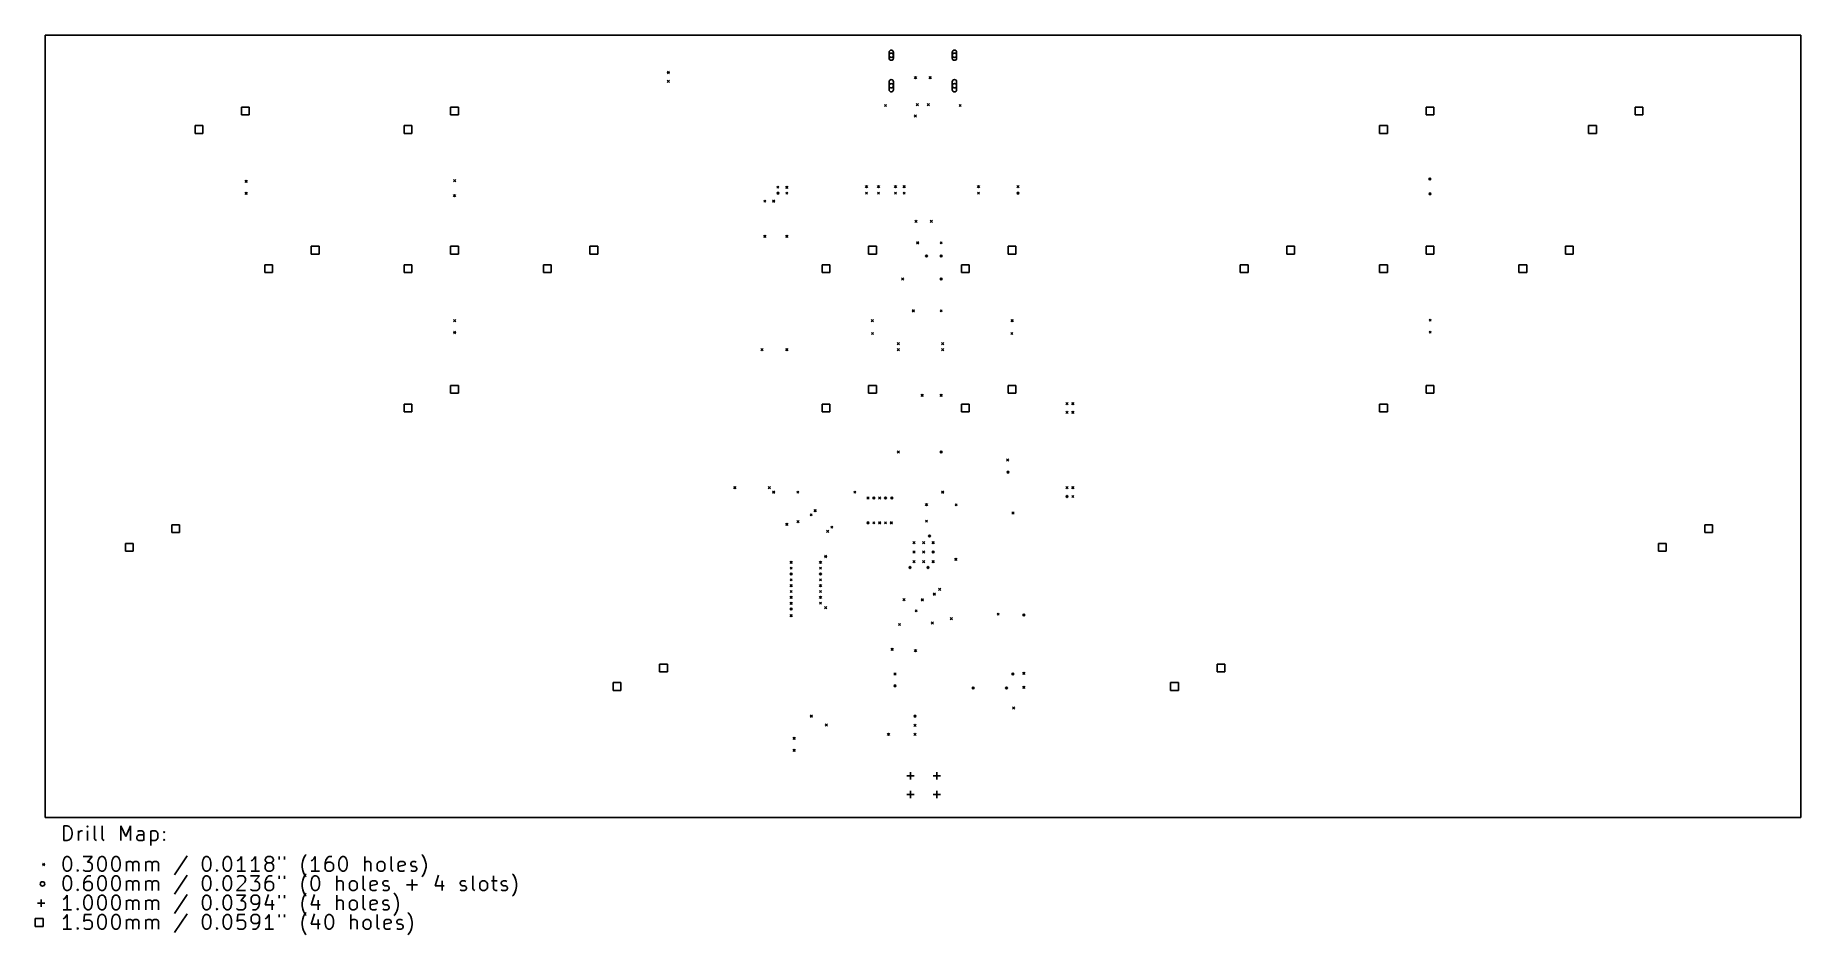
# Model space of a CAD drawing. Extents: x 0.66 to 10.16, y -5.55 to -0.71.
import ezdxf

# ---------------------------------------------------------------- set-up
doc = ezdxf.new("R2010")
doc.units = 0
doc.header["$MEASUREMENT"] = 0
doc.layers.add('BLACK', color=7, linetype='CONTINUOUS')

msp = doc.modelspace()

# ---------------------------------------------------------------- linework, layer by layer
at = {"layer": 'BLACK', "linetype": 'CONTINUOUS'}
for p, q in [((0.708661, -4.92126), (0.708661, -0.708661)), ((0.708661, -0.708661), (10.1575, -0.708661)), ((10.1575, -0.708661), (10.1575, -4.92126)), ((5.25118, -0.800197), (5.25118, -0.831693)), ((5.2748, -0.831693), (5.2748, -0.800197)), ((5.59134, -0.800197), (5.59134, -0.831693)), ((5.61496, -0.831693), (5.61496, -0.800197)), ((4.05709, -0.903563), (4.0689, -0.915374)), ((4.0689, -0.903563), (4.05709, -0.915374)), ((5.3878, -0.931102), (5.39961, -0.942913)), ((5.39961, -0.931102), (5.3878, -0.942913)), ((5.46654, -0.931102), (5.47835, -0.942913)), ((5.47835, -0.931102), (5.46654, -0.942913)), ((4.05709, -0.950768), (4.0689, -0.962579)), ((4.0689, -0.950768), (4.05709, -0.962579)), ((5.25118, -0.958858), (5.25118, -1.00217)), ((5.2748, -1.00217), (5.2748, -0.958858)), ((5.59134, -0.958858), (5.59134, -1.00217)), ((5.61496, -1.00217), (5.61496, -0.958858)), ((1.80813, -1.09534), (1.76637, -1.09534)), ((1.76637, -1.09534), (1.76637, -1.13709)), ((1.76637, -1.13709), (1.80813, -1.13709)), ((1.80813, -1.13709), (1.80813, -1.09534)), ((2.93313, -1.09534), (2.89137, -1.09534)), ((2.89137, -1.09534), (2.89137, -1.13709)), ((2.89137, -1.13709), (2.93313, -1.13709)), ((2.93313, -1.13709), (2.93313, -1.09534)), ((5.22638, -1.08071), (5.23819, -1.09252)), ((5.23819, -1.08071), (5.22638, -1.09252)), ((5.38632, -1.1378), (5.39813, -1.14961)), ((5.39813, -1.1378), (5.38632, -1.14961)), ((5.39764, -1.07677), (5.40945, -1.08858)), ((5.40945, -1.07677), (5.39764, -1.08858)), ((5.45669, -1.07677), (5.4685, -1.08858)), ((5.4685, -1.07677), (5.45669, -1.08858)), ((5.62795, -1.08071), (5.63976, -1.09252)), ((5.63976, -1.08071), (5.62795, -1.09252)), ((8.18313, -1.09534), (8.14137, -1.09534)), ((8.14137, -1.09534), (8.14137, -1.13709)), ((8.14137, -1.13709), (8.18313, -1.13709)), ((8.18313, -1.13709), (8.18313, -1.09534)), ((9.30813, -1.09534), (9.26637, -1.09534)), ((9.26637, -1.09534), (9.26637, -1.13709)), ((9.26637, -1.13709), (9.30813, -1.13709)), ((9.30813, -1.13709), (9.30813, -1.09534)), ((1.55813, -1.19534), (1.51637, -1.19534)), ((1.51637, -1.19534), (1.51637, -1.23709)), ((1.55813, -1.23709), (1.55813, -1.19534)), ((2.68313, -1.19534), (2.64137, -1.19534)), ((2.64137, -1.19534), (2.64137, -1.23709)), ((2.68313, -1.23709), (2.68313, -1.19534)), ((7.93313, -1.19534), (7.89137, -1.19534)), ((7.89137, -1.19534), (7.89137, -1.23709)), ((7.93313, -1.23709), (7.93313, -1.19534)), ((9.05813, -1.19534), (9.01637, -1.19534)), ((9.01637, -1.19534), (9.01637, -1.23709)), ((9.05813, -1.23709), (9.05813, -1.19534)), ((1.51637, -1.23709), (1.55813, -1.23709)), ((2.64137, -1.23709), (2.68313, -1.23709)), ((7.89137, -1.23709), (7.93313, -1.23709)), ((9.01637, -1.23709), (9.05813, -1.23709)), ((1.78543, -1.48949), (1.79724, -1.5013)), ((1.79724, -1.48949), (1.78543, -1.5013)), ((2.90748, -1.48622), (2.91929, -1.49803)), ((2.91929, -1.48622), (2.90748, -1.49803)), ((5.12402, -1.51772), (5.13583, -1.52953)), ((5.13583, -1.51772), (5.12402, -1.52953)), ((5.18851, -1.51772), (5.20032, -1.52953)), ((5.20032, -1.51772), (5.18851, -1.52953)), ((5.27955, -1.51772), (5.29136, -1.52953)), ((5.29136, -1.51772), (5.27955, -1.52953)), ((5.32675, -1.51772), (5.33856, -1.52953)), ((5.33856, -1.51772), (5.32675, -1.52953)), ((5.72638, -1.51772), (5.73819, -1.52953)), ((5.73819, -1.51772), (5.72638, -1.52953)), ((5.93898, -1.51772), (5.95079, -1.52953)), ((5.95079, -1.51772), (5.93898, -1.52953)), ((8.15551, -1.47638), (8.16732, -1.48819)), ((8.16732, -1.47638), (8.15551, -1.48819)), ((1.78543, -1.55382), (1.79724, -1.56563)), ((1.79724, -1.55382), (1.78543, -1.56563)), ((2.90635, -1.56637), (2.91816, -1.57818)), ((2.91816, -1.56637), (2.90635, -1.57818)), ((4.57679, -1.59646), (4.5886, -1.60827)), ((4.5886, -1.59646), (4.57679, -1.60827)), ((4.62404, -1.59646), (4.63585, -1.60827)), ((4.63585, -1.59646), (4.62404, -1.60827)), ((4.6467, -1.52071), (4.65851, -1.53252)), ((4.65851, -1.52071), (4.6467, -1.53252)), ((4.64764, -1.55315), (4.65945, -1.56496)), ((4.65945, -1.55315), (4.64764, -1.56496)), ((4.69486, -1.52165), (4.70667, -1.53346)), ((4.70667, -1.52165), (4.69486, -1.53346)), ((4.69486, -1.55315), (4.70667, -1.56496)), ((4.70667, -1.55315), (4.69486, -1.56496)), ((5.12418, -1.55315), (5.13599, -1.56496)), ((5.13599, -1.55315), (5.12418, -1.56496)), ((5.18851, -1.55315), (5.20032, -1.56496)), ((5.20032, -1.55315), (5.18851, -1.56496)), ((5.27955, -1.55315), (5.29136, -1.56496)), ((5.29136, -1.55315), (5.27955, -1.56496)), ((5.32675, -1.55315), (5.33856, -1.56496)), ((5.33856, -1.55315), (5.32675, -1.56496)), ((5.72638, -1.55315), (5.73819, -1.56496)), ((5.73819, -1.55315), (5.72638, -1.56496)), ((5.93898, -1.55315), (5.95079, -1.56496)), ((5.95079, -1.55315), (5.93898, -1.56496)), ((8.15635, -1.55692), (8.16816, -1.56873)), ((8.16816, -1.55692), (8.15635, -1.56873)), ((5.38976, -1.70472), (5.40157, -1.71654)), ((5.40157, -1.70472), (5.38976, -1.71654)), ((5.47244, -1.70472), (5.48425, -1.71654)), ((5.48425, -1.70472), (5.47244, -1.71654)), ((4.57679, -1.78543), (4.5886, -1.79724)), ((4.5886, -1.78543), (4.57679, -1.79724)), ((4.69486, -1.78543), (4.70667, -1.79724)), ((4.70667, -1.78543), (4.69486, -1.79724)), ((2.18313, -1.84534), (2.14137, -1.84534)), ((2.14137, -1.84534), (2.14137, -1.88709)), ((2.14137, -1.88709), (2.18313, -1.88709)), ((2.18313, -1.88709), (2.18313, -1.84534)), ((2.93313, -1.84534), (2.89137, -1.84534)), ((2.89137, -1.84534), (2.89137, -1.88709)), ((2.89137, -1.88709), (2.93313, -1.88709)), ((2.93313, -1.88709), (2.93313, -1.84534)), ((3.68313, -1.84534), (3.64137, -1.84534)), ((3.64137, -1.84534), (3.64137, -1.88709)), ((3.64137, -1.88709), (3.68313, -1.88709)), ((3.68313, -1.88709), (3.68313, -1.84534)), ((5.18313, -1.84534), (5.14137, -1.84534)), ((5.14137, -1.84534), (5.14137, -1.88709)), ((5.14137, -1.88709), (5.18313, -1.88709)), ((5.18313, -1.88709), (5.18313, -1.84534)), ((5.39961, -1.82087), (5.41142, -1.83268)), ((5.41142, -1.82087), (5.39961, -1.83268)), ((5.44687, -1.89179), (5.45868, -1.9036)), ((5.45868, -1.89179), (5.44687, -1.9036)), ((5.52557, -1.82087), (5.53738, -1.83268)), ((5.53738, -1.82087), (5.52557, -1.83268)), ((5.52557, -1.89179), (5.53738, -1.9036)), ((5.53738, -1.89179), (5.52557, -1.9036)), ((5.93313, -1.84534), (5.89137, -1.84534)), ((5.89137, -1.84534), (5.89137, -1.88709)), ((5.89137, -1.88709), (5.93313, -1.88709)), ((5.93313, -1.88709), (5.93313, -1.84534)), ((7.43313, -1.84534), (7.39137, -1.84534)), ((7.39137, -1.84534), (7.39137, -1.88709)), ((7.39137, -1.88709), (7.43313, -1.88709)), ((7.43313, -1.88709), (7.43313, -1.84534)), ((8.18313, -1.84534), (8.14137, -1.84534)), ((8.14137, -1.84534), (8.14137, -1.88709)), ((8.14137, -1.88709), (8.18313, -1.88709)), ((8.18313, -1.88709), (8.18313, -1.84534)), ((8.93313, -1.84534), (8.89137, -1.84534)), ((8.89137, -1.84534), (8.89137, -1.88709)), ((8.89137, -1.88709), (8.93313, -1.88709)), ((8.93313, -1.88709), (8.93313, -1.84534)), ((1.93313, -1.94534), (1.89137, -1.94534)), ((1.89137, -1.94534), (1.89137, -1.98709)), ((1.89137, -1.98709), (1.93313, -1.98709)), ((1.93313, -1.98709), (1.93313, -1.94534)), ((2.68313, -1.94534), (2.64137, -1.94534)), ((2.64137, -1.94534), (2.64137, -1.98709)), ((2.64137, -1.98709), (2.68313, -1.98709)), ((2.68313, -1.98709), (2.68313, -1.94534)), ((3.43313, -1.94534), (3.39137, -1.94534)), ((3.39137, -1.94534), (3.39137, -1.98709)), ((3.39137, -1.98709), (3.43313, -1.98709)), ((3.43313, -1.98709), (3.43313, -1.94534)), ((4.93313, -1.94534), (4.89137, -1.94534)), ((4.89137, -1.94534), (4.89137, -1.98709)), ((4.89137, -1.98709), (4.93313, -1.98709)), ((4.93313, -1.98709), (4.93313, -1.94534)), ((5.68313, -1.94534), (5.64137, -1.94534)), ((5.64137, -1.94534), (5.64137, -1.98709)), ((5.64137, -1.98709), (5.68313, -1.98709)), ((5.68313, -1.98709), (5.68313, -1.94534)), ((7.18313, -1.94534), (7.14137, -1.94534)), ((7.14137, -1.94534), (7.14137, -1.98709)), ((7.14137, -1.98709), (7.18313, -1.98709)), ((7.18313, -1.98709), (7.18313, -1.94534)), ((7.93313, -1.94534), (7.89137, -1.94534)), ((7.89137, -1.94534), (7.89137, -1.98709)), ((7.89137, -1.98709), (7.93313, -1.98709)), ((7.93313, -1.98709), (7.93313, -1.94534)), ((8.68313, -1.94534), (8.64137, -1.94534)), ((8.64137, -1.94534), (8.64137, -1.98709)), ((8.64137, -1.98709), (8.68313, -1.98709)), ((8.68313, -1.98709), (8.68313, -1.94534)), ((5.31892, -2.01575), (5.33073, -2.02756)), ((5.33073, -2.01575), (5.31892, -2.02756)), ((5.52557, -2.01575), (5.53738, -2.02756)), ((5.53738, -2.01575), (5.52557, -2.02756)), ((2.90748, -2.23949), (2.91929, -2.2513)), ((2.91929, -2.23949), (2.90748, -2.2513)), ((5.15551, -2.23949), (5.16732, -2.2513)), ((5.16732, -2.23949), (5.15551, -2.2513)), ((5.376, -2.18701), (5.38781, -2.19882)), ((5.38781, -2.18701), (5.376, -2.19882)), ((5.52557, -2.18701), (5.53738, -2.19882)), ((5.53738, -2.18701), (5.52557, -2.19882)), ((5.90748, -2.23949), (5.91929, -2.2513)), ((5.91929, -2.23949), (5.90748, -2.2513)), ((8.15748, -2.23713), (8.16929, -2.24894)), ((8.16929, -2.23713), (8.15748, -2.24894)), ((2.90748, -2.30382), (2.91929, -2.31563)), ((2.91929, -2.30382), (2.90748, -2.31563)), ((5.15635, -2.30859), (5.16816, -2.3204)), ((5.16816, -2.30859), (5.15635, -2.3204)), ((5.29531, -2.36417), (5.30713, -2.37598)), ((5.30713, -2.36417), (5.29531, -2.37598)), ((5.53346, -2.36417), (5.54528, -2.37598)), ((5.54528, -2.36417), (5.53346, -2.37598)), ((5.90635, -2.30889), (5.91816, -2.3207)), ((5.91816, -2.30889), (5.90635, -2.3207)), ((8.15748, -2.30146), (8.16929, -2.31327)), ((8.16929, -2.30146), (8.15748, -2.31327)), ((4.56104, -2.39567), (4.57285, -2.40748)), ((4.57285, -2.39567), (4.56104, -2.40748)), ((4.69488, -2.39567), (4.70669, -2.40748)), ((4.70669, -2.39567), (4.69488, -2.40748)), ((5.29531, -2.39567), (5.30713, -2.40748)), ((5.30713, -2.39567), (5.29531, -2.40748)), ((5.53346, -2.39565), (5.54528, -2.40746)), ((5.54528, -2.39565), (5.53346, -2.40746)), ((2.93313, -2.59534), (2.89137, -2.59534)), ((2.89137, -2.59534), (2.89137, -2.63709)), ((2.89137, -2.63709), (2.93313, -2.63709)), ((2.93313, -2.63709), (2.93313, -2.59534)), ((5.18313, -2.59534), (5.14137, -2.59534)), ((5.14137, -2.59534), (5.14137, -2.63709)), ((5.14137, -2.63709), (5.18313, -2.63709)), ((5.18313, -2.63709), (5.18313, -2.59534)), ((5.42325, -2.64179), (5.43506, -2.6536)), ((5.43506, -2.64179), (5.42325, -2.6536)), ((5.52557, -2.64179), (5.53738, -2.6536)), ((5.53738, -2.64179), (5.52557, -2.6536)), ((5.93313, -2.59534), (5.89137, -2.59534)), ((5.89137, -2.59534), (5.89137, -2.63709)), ((5.89137, -2.63709), (5.93313, -2.63709)), ((5.93313, -2.63709), (5.93313, -2.59534)), ((8.18313, -2.59534), (8.14137, -2.59534)), ((8.14137, -2.59534), (8.14137, -2.63709)), ((8.14137, -2.63709), (8.18313, -2.63709)), ((8.18313, -2.63709), (8.18313, -2.59534)), ((2.68313, -2.69534), (2.64137, -2.69534)), ((2.64137, -2.69534), (2.64137, -2.73709)), ((2.64137, -2.73709), (2.68313, -2.73709)), ((2.68313, -2.73709), (2.68313, -2.69534)), ((4.93313, -2.69534), (4.89137, -2.69534)), ((4.89137, -2.69534), (4.89137, -2.73709)), ((4.89137, -2.73709), (4.93313, -2.73709)), ((4.93313, -2.73709), (4.93313, -2.69534)), ((5.68313, -2.69534), (5.64137, -2.69534)), ((5.64137, -2.69534), (5.64137, -2.73709)), ((5.64137, -2.73709), (5.68313, -2.73709)), ((5.68313, -2.73709), (5.68313, -2.69534)), ((6.20276, -2.68671), (6.21457, -2.69852)), ((6.21457, -2.68671), (6.20276, -2.69852)), ((6.20278, -2.73391), (6.21459, -2.74572)), ((6.21459, -2.73391), (6.20278, -2.74572)), ((6.23425, -2.68671), (6.24606, -2.69852)), ((6.24606, -2.68671), (6.23425, -2.69852)), ((6.23425, -2.73391), (6.24606, -2.74572)), ((6.24606, -2.73391), (6.23425, -2.74572)), ((7.93313, -2.69534), (7.89137, -2.69534)), ((7.89137, -2.69534), (7.89137, -2.73709)), ((7.89137, -2.73709), (7.93313, -2.73709)), ((7.93313, -2.73709), (7.93313, -2.69534)), ((5.2953, -2.94685), (5.30711, -2.95866)), ((5.30711, -2.94685), (5.2953, -2.95866)), ((5.52557, -2.94685), (5.53738, -2.95866)), ((5.53738, -2.94685), (5.52557, -2.95866)), ((5.88386, -2.99016), (5.89567, -3.00197)), ((5.89567, -2.99016), (5.88386, -3.00197)), ((5.88516, -3.05579), (5.89697, -3.0676)), ((5.89697, -3.05579), (5.88516, -3.0676)), ((4.41535, -3.13976), (4.42717, -3.15157)), ((4.42717, -3.13976), (4.41535, -3.15157)), ((4.60039, -3.13976), (4.6122, -3.15157)), ((4.6122, -3.13976), (4.60039, -3.15157)), ((4.62404, -3.16339), (4.63585, -3.1752)), ((4.63585, -3.16339), (4.62404, -3.1752)), ((4.75394, -3.16339), (4.76575, -3.1752)), ((4.76575, -3.16339), (4.75394, -3.1752)), ((5.06102, -3.16339), (5.07283, -3.1752)), ((5.07283, -3.16339), (5.06102, -3.1752)), ((5.13189, -3.19488), (5.1437, -3.20669)), ((5.1437, -3.19488), (5.13189, -3.20669)), ((5.16337, -3.19488), (5.17518, -3.20669)), ((5.17518, -3.19488), (5.16337, -3.20669)), ((5.19488, -3.19488), (5.20669, -3.20669)), ((5.20669, -3.19488), (5.19488, -3.20669)), ((5.22636, -3.19486), (5.23817, -3.20667)), ((5.23817, -3.19486), (5.22636, -3.20667)), ((5.25984, -3.19488), (5.27165, -3.20669)), ((5.27165, -3.19488), (5.25984, -3.20669)), ((5.53346, -3.16339), (5.54528, -3.1752)), ((5.54528, -3.16339), (5.53346, -3.1752)), ((6.20276, -3.13978), (6.21457, -3.15159)), ((6.21457, -3.13978), (6.20276, -3.15159)), ((6.20278, -3.18699), (6.21459, -3.1988)), ((6.21459, -3.18699), (6.20278, -3.1988)), ((6.23425, -3.13978), (6.24606, -3.15159)), ((6.24606, -3.13978), (6.23425, -3.15159)), ((6.23425, -3.18699), (6.24606, -3.1988)), ((6.24606, -3.18699), (6.23425, -3.1988)), ((4.75543, -3.32236), (4.76724, -3.33417)), ((4.76724, -3.32236), (4.75543, -3.33417)), ((4.82565, -3.28552), (4.83746, -3.29733)), ((4.83746, -3.28552), (4.82565, -3.29733)), ((4.84791, -3.26326), (4.85972, -3.27507)), ((4.85972, -3.26326), (4.84791, -3.27507)), ((5.44683, -3.31984), (5.45864, -3.33165)), ((5.45864, -3.31984), (5.44683, -3.33165)), ((5.44687, -3.2311), (5.45868, -3.24291)), ((5.45868, -3.2311), (5.44687, -3.24291)), ((5.6062, -3.2315), (5.61801, -3.24331)), ((5.61801, -3.2315), (5.6062, -3.24331)), ((5.91211, -3.27598), (5.92392, -3.2878)), ((5.92392, -3.27598), (5.91211, -3.2878)), ((1.43313, -3.34534), (1.39137, -3.34534)), ((1.39137, -3.34534), (1.39137, -3.38709)), ((1.39137, -3.38709), (1.43313, -3.38709)), ((1.43313, -3.38709), (1.43313, -3.34534)), ((4.69488, -3.33661), (4.70669, -3.34843)), ((4.70669, -3.33661), (4.69488, -3.34843)), ((4.91471, -3.37458), (4.92652, -3.38639)), ((4.92652, -3.37458), (4.91471, -3.38639)), ((4.93696, -3.35232), (4.94878, -3.36413)), ((4.94878, -3.35232), (4.93696, -3.36413)), ((5.13189, -3.32874), (5.1437, -3.34055)), ((5.1437, -3.32874), (5.13189, -3.34055)), ((5.16337, -3.32874), (5.17518, -3.34055)), ((5.17518, -3.32874), (5.16337, -3.34055)), ((5.19484, -3.32874), (5.20665, -3.34055)), ((5.20665, -3.32874), (5.19484, -3.34055)), ((5.22632, -3.32876), (5.23813, -3.34057)), ((5.23813, -3.32876), (5.22632, -3.34057)), ((5.2578, -3.32874), (5.26961, -3.34055)), ((5.26961, -3.32874), (5.2578, -3.34055)), ((5.4626, -3.39961), (5.47441, -3.41142)), ((5.47441, -3.39961), (5.4626, -3.41142)), ((9.68313, -3.34534), (9.64137, -3.34534)), ((9.64137, -3.34534), (9.64137, -3.38709)), ((9.64137, -3.38709), (9.68313, -3.38709)), ((9.68313, -3.38709), (9.68313, -3.34534)), ((1.18313, -3.44534), (1.14137, -3.44534)), ((1.14137, -3.44534), (1.14137, -3.48709)), ((1.14137, -3.48709), (1.18313, -3.48709)), ((1.18313, -3.48709), (1.18313, -3.44534)), ((4.90354, -3.50984), (4.91535, -3.52165)), ((4.91535, -3.50984), (4.90354, -3.52165)), ((5.37992, -3.43504), (5.39173, -3.44685)), ((5.39173, -3.43504), (5.37992, -3.44685)), ((5.37992, -3.48622), (5.39173, -3.49803)), ((5.39173, -3.48622), (5.37992, -3.49803)), ((5.4311, -3.43504), (5.44291, -3.44685)), ((5.44291, -3.43504), (5.4311, -3.44685)), ((5.4311, -3.48622), (5.44291, -3.49803)), ((5.44291, -3.48622), (5.4311, -3.49803)), ((5.48228, -3.43504), (5.49409, -3.44685)), ((5.49409, -3.43504), (5.48228, -3.44685)), ((5.48228, -3.48622), (5.49409, -3.49803)), ((5.49409, -3.48622), (5.48228, -3.49803)), ((9.43313, -3.44534), (9.39137, -3.44534)), ((9.39137, -3.44534), (9.39137, -3.48709)), ((9.39137, -3.48709), (9.43313, -3.48709)), ((9.43313, -3.48709), (9.43313, -3.44534)), ((4.71852, -3.54134), (4.73033, -3.55315)), ((4.73033, -3.54134), (4.71852, -3.55315)), ((4.71852, -3.57283), (4.73033, -3.58465)), ((4.73033, -3.57283), (4.71852, -3.58465)), ((4.71852, -3.60433), (4.73033, -3.61614)), ((4.73033, -3.60433), (4.71852, -3.61614)), ((4.87596, -3.54134), (4.88778, -3.55315)), ((4.88778, -3.54134), (4.87596, -3.55315)), ((4.87596, -3.57283), (4.88778, -3.58465)), ((4.88778, -3.57283), (4.87596, -3.58465)), ((4.87599, -3.60431), (4.8878, -3.61612)), ((4.8878, -3.60431), (4.87599, -3.61612)), ((5.35827, -3.56957), (5.37008, -3.58138)), ((5.37008, -3.56957), (5.35827, -3.58138)), ((5.37992, -3.5374), (5.39173, -3.54921)), ((5.39173, -3.5374), (5.37992, -3.54921)), ((5.4311, -3.5374), (5.44291, -3.54921)), ((5.44291, -3.5374), (5.4311, -3.54921)), ((5.45472, -3.56957), (5.46654, -3.58138)), ((5.46654, -3.56957), (5.45472, -3.58138)), ((5.48228, -3.5374), (5.49409, -3.54921)), ((5.49409, -3.5374), (5.48228, -3.54921)), ((5.60433, -3.52559), (5.61614, -3.5374)), ((5.61614, -3.52559), (5.60433, -3.5374)), ((4.7185, -3.6988), (4.73031, -3.71061)), ((4.73031, -3.6988), (4.7185, -3.71061)), ((4.71852, -3.63583), (4.73033, -3.64764)), ((4.73033, -3.63583), (4.71852, -3.64764)), ((4.71852, -3.66732), (4.73033, -3.67913)), ((4.73033, -3.66732), (4.71852, -3.67913)), ((4.87596, -3.63579), (4.88778, -3.6476)), ((4.88778, -3.63579), (4.87596, -3.6476)), ((4.87596, -3.66726), (4.88778, -3.67908)), ((4.88778, -3.66726), (4.87596, -3.67908)), ((4.87596, -3.69874), (4.88778, -3.71055)), ((4.88778, -3.69874), (4.87596, -3.71055)), ((5.51772, -3.68701), (5.52953, -3.69882)), ((5.52953, -3.68701), (5.51772, -3.69882)), ((4.7185, -3.73033), (4.73031, -3.74215)), ((4.73031, -3.73033), (4.7185, -3.74215)), ((4.71852, -3.76181), (4.73033, -3.77362)), ((4.73033, -3.76181), (4.71852, -3.77362)), ((4.71852, -3.79329), (4.73033, -3.8051)), ((4.73033, -3.79329), (4.71852, -3.8051)), ((4.87596, -3.73022), (4.88778, -3.74203)), ((4.88778, -3.73022), (4.87596, -3.74203)), ((4.87596, -3.76169), (4.88778, -3.7735)), ((4.88778, -3.76169), (4.87596, -3.7735)), ((4.90354, -3.78543), (4.91535, -3.79724)), ((4.91535, -3.78543), (4.90354, -3.79724)), ((5.32569, -3.74301), (5.3375, -3.75482)), ((5.3375, -3.74301), (5.32569, -3.75482)), ((5.42448, -3.74338), (5.43629, -3.75519)), ((5.43629, -3.74338), (5.42448, -3.75519)), ((5.48841, -3.71282), (5.50022, -3.72463)), ((5.50022, -3.71282), (5.48841, -3.72463)), ((4.71852, -3.82854), (4.73033, -3.84035)), ((4.73033, -3.82854), (4.71852, -3.84035)), ((5.30118, -3.87598), (5.31299, -3.8878)), ((5.31299, -3.87598), (5.30118, -3.8878)), ((5.39094, -3.80236), (5.40276, -3.81417)), ((5.40276, -3.80236), (5.39094, -3.81417)), ((5.47835, -3.86811), (5.49016, -3.87992)), ((5.49016, -3.86811), (5.47835, -3.87992)), ((5.58071, -3.84449), (5.59252, -3.8563)), ((5.59252, -3.84449), (5.58071, -3.8563)), ((5.83268, -3.82087), (5.84449, -3.83268)), ((5.84449, -3.82087), (5.83268, -3.83268)), ((5.97047, -3.8248), (5.98228, -3.83661)), ((5.98228, -3.8248), (5.97047, -3.83661)), ((5.26181, -4.00984), (5.27362, -4.02165)), ((5.27362, -4.00984), (5.26181, -4.02165)), ((5.3878, -4.01772), (5.39961, -4.02953)), ((5.39961, -4.01772), (5.3878, -4.02953)), ((4.05813, -4.09534), (4.01637, -4.09534)), ((4.01637, -4.09534), (4.01637, -4.13709)), ((4.01637, -4.13709), (4.05813, -4.13709)), ((4.05813, -4.13709), (4.05813, -4.09534)), ((5.27756, -4.14333), (5.28937, -4.15514)), ((5.28937, -4.14333), (5.27756, -4.15514)), ((5.91142, -4.14262), (5.92323, -4.15443)), ((5.92323, -4.14262), (5.91142, -4.15443)), ((5.97047, -4.13976), (5.98228, -4.15157)), ((5.98228, -4.13976), (5.97047, -4.15157)), ((7.05813, -4.09534), (7.01637, -4.09534)), ((7.01637, -4.09534), (7.01637, -4.13709)), ((7.01637, -4.13709), (7.05813, -4.13709)), ((7.05813, -4.13709), (7.05813, -4.09534)), ((3.80813, -4.19534), (3.76637, -4.19534)), ((3.76637, -4.19534), (3.76637, -4.23709)), ((3.76637, -4.23709), (3.80813, -4.23709)), ((3.80813, -4.23709), (3.80813, -4.19534)), ((5.27756, -4.20628), (5.28937, -4.21809)), ((5.28937, -4.20628), (5.27756, -4.21809)), ((5.69764, -4.2185), (5.70945, -4.23031)), ((5.70945, -4.2185), (5.69764, -4.23031)), ((5.87717, -4.2185), (5.88898, -4.23031)), ((5.88898, -4.2185), (5.87717, -4.23031)), ((5.97047, -4.21457), (5.98228, -4.22638)), ((5.98228, -4.21457), (5.97047, -4.22638)), ((6.80813, -4.19534), (6.76637, -4.19534)), ((6.76637, -4.19534), (6.76637, -4.23709)), ((6.76637, -4.23709), (6.80813, -4.23709)), ((6.80813, -4.23709), (6.80813, -4.19534)), ((4.82692, -4.36994), (4.83873, -4.38175)), ((4.83873, -4.36994), (4.82692, -4.38175)), ((5.38436, -4.37011), (5.39617, -4.38192)), ((5.39617, -4.37011), (5.38436, -4.38192)), ((5.91575, -4.32638), (5.92756, -4.33819)), ((5.92756, -4.32638), (5.91575, -4.33819)), ((4.90812, -4.41776), (4.91993, -4.42958)), ((4.91993, -4.41776), (4.90812, -4.42958)), ((5.38522, -4.41929), (5.39703, -4.4311)), ((5.39703, -4.41929), (5.38522, -4.4311)), ((4.73425, -4.48949), (4.74606, -4.5013)), ((4.74606, -4.48949), (4.73425, -4.5013)), ((4.73425, -4.55382), (4.74606, -4.56563)), ((4.74606, -4.55382), (4.73425, -4.56563)), ((5.24213, -4.46789), (5.25394, -4.4797)), ((5.25394, -4.46789), (5.24213, -4.4797)), ((5.38522, -4.46789), (5.39703, -4.4797)), ((5.39703, -4.46789), (5.38522, -4.4797)), ((5.34626, -4.69764), (5.38563, -4.69764)), ((5.36594, -4.67795), (5.36594, -4.71732)), ((5.48839, -4.69764), (5.52776, -4.69764)), ((5.50807, -4.67795), (5.50807, -4.71732)), ((5.34626, -4.79764), (5.38563, -4.79764)), ((5.36594, -4.77795), (5.36594, -4.81732)), ((5.48839, -4.79764), (5.52776, -4.79764)), ((5.50807, -4.77795), (5.50807, -4.81732)), ((10.1575, -4.92126), (0.708661, -4.92126)), ((0.809361, -5.04586), (0.809361, -4.96712)), ((0.809361, -4.96712), (0.828109, -4.96712)), ((0.828109, -4.96712), (0.839357, -4.97087)), ((0.839357, -4.97087), (0.846856, -4.97837)), ((0.846856, -5.03461), (0.839357, -5.04211)), ((0.846856, -4.97837), (0.850606, -4.98587)), ((0.850606, -5.02711), (0.846856, -5.03461)), ((0.850606, -4.98587), (0.854355, -5.00087)), ((0.854355, -5.01211), (0.850606, -5.02711)), ((0.854355, -5.00087), (0.854355, -5.01211)), ((0.888101, -5.04586), (0.888101, -4.99337)), ((0.888101, -5.00836), (0.891851, -5.00087)), ((0.891851, -5.00087), (0.8956, -4.99712)), ((0.8956, -4.99712), (0.903099, -4.99337)), ((0.903099, -4.99337), (0.910598, -4.99337)), ((0.936845, -4.96712), (0.933095, -4.97087)), ((0.933095, -4.97087), (0.936845, -4.97462)), ((0.940595, -4.97087), (0.936845, -4.96712)), ((0.936845, -4.96712), (0.936845, -4.97462)), ((0.936845, -4.97462), (0.940595, -4.97087)), ((0.936845, -5.04586), (0.936845, -4.99337)), ((0.97434, -5.03461), (0.97434, -4.96712)), ((0.97809, -5.04211), (0.97434, -5.03461)), ((1.01559, -5.03461), (1.01559, -4.96712)), ((1.01933, -5.04211), (1.01559, -5.03461)), ((1.11682, -5.04586), (1.11682, -4.96712)), ((1.11682, -4.96712), (1.14307, -5.02336)), ((1.14307, -5.02336), (1.16932, -4.96712)), ((1.16932, -4.96712), (1.16932, -5.04586)), ((1.20306, -5.02711), (1.20681, -5.01961)), ((1.20306, -5.03461), (1.20306, -5.02711)), ((1.20681, -5.04211), (1.20306, -5.03461)), ((1.21431, -4.99337), (1.20681, -4.99712)), ((1.20681, -5.01961), (1.21431, -5.01586)), ((1.22931, -4.99337), (1.21431, -4.99337)), ((1.21431, -5.01586), (1.23306, -5.01586)), ((1.23681, -4.99712), (1.22931, -4.99337)), ((1.23306, -5.01586), (1.24056, -5.01211)), ((1.24056, -5.00461), (1.23681, -4.99712)), ((1.24056, -5.04586), (1.24056, -5.00461)), ((1.27805, -4.99337), (1.27805, -5.07211)), ((1.27805, -4.99712), (1.28555, -4.99337)), ((1.28555, -4.99337), (1.30055, -4.99337)), ((1.30055, -4.99337), (1.30805, -4.99712)), ((1.30805, -4.99712), (1.3118, -5.00087)), ((1.3118, -5.00087), (1.31555, -5.00836)), ((1.31555, -5.03086), (1.3118, -5.03836)), ((1.31555, -5.00836), (1.31555, -5.03086)), ((1.34554, -5.00087), (1.34929, -4.99712)), ((1.34929, -5.00461), (1.34554, -5.00087)), ((1.34929, -4.99712), (1.35304, -5.00087)), ((1.34929, -4.99712), (1.34929, -5.00461)), ((1.35304, -5.00087), (1.34929, -5.00461)), ((0.828109, -5.04586), (0.809361, -5.04586)), ((0.839357, -5.04211), (0.828109, -5.04586)), ((0.985589, -5.04586), (0.97809, -5.04211)), ((1.02683, -5.04586), (1.01933, -5.04211)), ((1.21431, -5.04586), (1.20681, -5.04211)), ((1.23306, -5.04586), (1.21431, -5.04586)), ((1.24056, -5.04211), (1.23306, -5.04586)), ((1.28555, -5.04586), (1.27805, -5.04211)), ((1.30055, -5.04586), (1.28555, -5.04586)), ((1.30805, -5.04211), (1.30055, -5.04586)), ((1.3118, -5.03836), (1.30805, -5.04211)), ((1.34554, -5.04211), (1.34929, -5.03836)), ((1.34929, -5.04586), (1.34554, -5.04211)), ((1.34929, -5.03836), (1.35304, -5.04211)), ((1.34929, -5.03836), (1.34929, -5.04586)), ((1.35304, -5.04211), (1.34929, -5.04586)), ((1.47303, -5.12872), (1.40554, -5.22996)), ((2.10295, -5.13622), (2.11045, -5.12497)), ((2.11045, -5.12497), (2.1142, -5.12123)), ((2.74037, -5.12497), (2.73662, -5.12123)), ((2.74787, -5.13622), (2.74037, -5.12497)), ((0.694882, -5.16929), (0.706693, -5.1811)), ((0.706693, -5.16929), (0.694882, -5.1811)), ((0.805611, -5.16247), (0.809361, -5.14747)), ((0.805611, -5.18122), (0.805611, -5.16247)), ((0.809361, -5.19622), (0.805611, -5.18122)), ((0.809361, -5.14747), (0.81311, -5.13997)), ((0.81311, -5.20371), (0.809361, -5.19622)), ((0.81311, -5.13997), (0.81686, -5.13622)), ((0.81686, -5.20746), (0.81311, -5.20371)), ((0.81686, -5.13622), (0.824359, -5.13247)), ((0.824359, -5.21121), (0.81686, -5.20746)), ((0.824359, -5.13247), (0.831858, -5.13247)), ((0.831858, -5.21121), (0.824359, -5.21121)), ((0.831858, -5.13247), (0.839357, -5.13622)), ((0.839357, -5.20746), (0.831858, -5.21121)), ((0.839357, -5.13622), (0.843107, -5.13997)), ((0.843107, -5.20371), (0.839357, -5.20746)), ((0.843107, -5.13997), (0.846856, -5.14747)), ((0.846856, -5.19622), (0.843107, -5.20371)), ((0.846856, -5.14747), (0.850606, -5.16247)), ((0.850606, -5.18122), (0.846856, -5.19622)), ((0.850606, -5.16247), (0.850606, -5.18122)), ((0.880602, -5.20746), (0.884352, -5.20371)), ((0.884352, -5.21121), (0.880602, -5.20746)), ((0.884352, -5.20371), (0.888101, -5.20746)), ((0.884352, -5.20371), (0.884352, -5.21121)), ((0.888101, -5.20746), (0.884352, -5.21121)), ((0.914348, -5.13247), (0.963092, -5.13247)), ((0.918097, -5.20746), (0.914348, -5.20371)), ((0.925596, -5.21121), (0.918097, -5.20746)), ((0.948094, -5.21121), (0.925596, -5.21121)), ((0.963092, -5.13247), (0.936845, -5.16247)), ((0.936845, -5.16247), (0.948094, -5.16247)), ((0.948094, -5.16247), (0.955593, -5.16622)), ((0.955593, -5.20746), (0.948094, -5.21121)), ((0.955593, -5.16622), (0.959342, -5.16997)), ((0.959342, -5.20371), (0.955593, -5.20746)), ((0.959342, -5.16997), (0.963092, -5.17747)), ((0.963092, -5.19622), (0.959342, -5.20371)), ((0.963092, -5.17747), (0.963092, -5.19622)), ((0.993088, -5.16247), (0.996838, -5.14747)), ((0.993088, -5.18122), (0.993088, -5.16247)), ((0.996838, -5.19622), (0.993088, -5.18122)), ((0.996838, -5.14747), (1.00059, -5.13997)), ((1.00059, -5.20371), (0.996838, -5.19622)), ((1.00059, -5.13997), (1.00434, -5.13622)), ((1.00434, -5.20746), (1.00059, -5.20371)), ((1.00434, -5.13622), (1.01184, -5.13247)), ((1.01184, -5.21121), (1.00434, -5.20746)), ((1.01184, -5.13247), (1.01933, -5.13247)), ((1.01933, -5.21121), (1.01184, -5.21121)), ((1.01933, -5.13247), (1.02683, -5.13622)), ((1.02683, -5.20746), (1.01933, -5.21121)), ((1.02683, -5.13622), (1.03058, -5.13997)), ((1.03058, -5.20371), (1.02683, -5.20746)), ((1.03058, -5.13997), (1.03433, -5.14747)), ((1.03433, -5.19622), (1.03058, -5.20371)), ((1.03433, -5.14747), (1.03808, -5.16247)), ((1.03808, -5.18122), (1.03433, -5.19622)), ((1.03808, -5.16247), (1.03808, -5.18122)), ((1.06808, -5.16247), (1.07183, -5.14747)), ((1.06808, -5.18122), (1.06808, -5.16247)), ((1.07183, -5.19622), (1.06808, -5.18122)), ((1.07183, -5.14747), (1.07558, -5.13997)), ((1.07558, -5.20371), (1.07183, -5.19622)), ((1.07558, -5.13997), (1.07933, -5.13622)), ((1.07933, -5.20746), (1.07558, -5.20371)), ((1.07933, -5.13622), (1.08683, -5.13247)), ((1.08683, -5.21121), (1.07933, -5.20746)), ((1.08683, -5.13247), (1.09433, -5.13247)), ((1.09433, -5.21121), (1.08683, -5.21121)), ((1.09433, -5.13247), (1.10182, -5.13622)), ((1.10182, -5.20746), (1.09433, -5.21121)), ((1.10182, -5.13622), (1.10557, -5.13997)), ((1.10557, -5.20371), (1.10182, -5.20746)), ((1.10557, -5.13997), (1.10932, -5.14747)), ((1.10932, -5.19622), (1.10557, -5.20371)), ((1.10932, -5.14747), (1.11307, -5.16247)), ((1.11307, -5.18122), (1.10932, -5.19622)), ((1.11307, -5.16247), (1.11307, -5.18122)), ((1.14682, -5.21121), (1.14682, -5.15872)), ((1.14682, -5.16622), (1.15057, -5.16247)), ((1.15057, -5.16247), (1.15807, -5.15872)), ((1.15807, -5.15872), (1.16932, -5.15872)), ((1.16932, -5.15872), (1.17682, -5.16247)), ((1.17682, -5.16247), (1.18056, -5.16997)), ((1.18056, -5.16997), (1.18431, -5.16247)), ((1.18056, -5.16997), (1.18056, -5.21121)), ((1.18431, -5.16247), (1.19181, -5.15872)), ((1.19181, -5.15872), (1.20306, -5.15872)), ((1.20306, -5.15872), (1.21056, -5.16247)), ((1.21056, -5.16247), (1.21431, -5.16997)), ((1.21431, -5.16997), (1.21431, -5.21121)), ((1.25181, -5.21121), (1.25181, -5.15872)), ((1.25181, -5.16622), (1.25556, -5.16247)), ((1.25556, -5.16247), (1.26305, -5.15872)), ((1.26305, -5.15872), (1.2743, -5.15872)), ((1.2743, -5.15872), (1.2818, -5.16247)), ((1.2818, -5.16247), (1.28555, -5.16997)), ((1.28555, -5.16997), (1.2893, -5.16247)), ((1.28555, -5.16997), (1.28555, -5.21121)), ((1.2893, -5.16247), (1.2968, -5.15872)), ((1.2968, -5.15872), (1.30805, -5.15872)), ((1.30805, -5.15872), (1.31555, -5.16247)), ((1.31555, -5.16247), (1.3193, -5.16997)), ((1.3193, -5.16997), (1.3193, -5.21121)), ((1.55552, -5.16247), (1.55927, -5.14747)), ((1.55552, -5.18122), (1.55552, -5.16247)), ((1.55927, -5.19622), (1.55552, -5.18122)), ((1.55927, -5.14747), (1.56302, -5.13997)), ((1.56302, -5.20371), (1.55927, -5.19622)), ((1.56302, -5.13997), (1.56677, -5.13622)), ((1.56677, -5.20746), (1.56302, -5.20371)), ((1.56677, -5.13622), (1.57427, -5.13247)), ((1.57427, -5.21121), (1.56677, -5.20746)), ((1.57427, -5.13247), (1.58176, -5.13247)), ((1.58176, -5.21121), (1.57427, -5.21121)), ((1.58176, -5.13247), (1.58926, -5.13622)), ((1.58926, -5.20746), (1.58176, -5.21121)), ((1.58926, -5.13622), (1.59301, -5.13997)), ((1.59301, -5.20371), (1.58926, -5.20746)), ((1.59301, -5.13997), (1.59676, -5.14747)), ((1.59676, -5.19622), (1.59301, -5.20371)), ((1.59676, -5.14747), (1.60051, -5.16247)), ((1.60051, -5.18122), (1.59676, -5.19622)), ((1.60051, -5.16247), (1.60051, -5.18122)), ((1.63051, -5.20746), (1.63426, -5.20371)), ((1.63426, -5.21121), (1.63051, -5.20746)), ((1.63426, -5.20371), (1.63801, -5.20746)), ((1.63426, -5.20371), (1.63426, -5.21121)), ((1.63801, -5.20746), (1.63426, -5.21121)), ((1.668, -5.16247), (1.67175, -5.14747)), ((1.668, -5.18122), (1.668, -5.16247)), ((1.67175, -5.19622), (1.668, -5.18122)), ((1.67175, -5.14747), (1.6755, -5.13997)), ((1.6755, -5.20371), (1.67175, -5.19622)), ((1.6755, -5.13997), (1.67925, -5.13622)), ((1.67925, -5.20746), (1.6755, -5.20371)), ((1.67925, -5.13622), (1.68675, -5.13247)), ((1.68675, -5.21121), (1.67925, -5.20746)), ((1.68675, -5.13247), (1.69425, -5.13247)), ((1.69425, -5.21121), (1.68675, -5.21121)), ((1.69425, -5.13247), (1.70175, -5.13622)), ((1.70175, -5.20746), (1.69425, -5.21121)), ((1.70175, -5.13622), (1.7055, -5.13997)), ((1.7055, -5.20371), (1.70175, -5.20746)), ((1.7055, -5.13997), (1.70925, -5.14747)), ((1.70925, -5.19622), (1.7055, -5.20371)), ((1.70925, -5.14747), (1.713, -5.16247)), ((1.713, -5.18122), (1.70925, -5.19622)), ((1.713, -5.16247), (1.713, -5.18122)), ((1.75049, -5.15122), (1.74299, -5.15497)), ((1.78799, -5.21121), (1.74299, -5.21121)), ((1.75799, -5.14372), (1.75049, -5.15122)), ((1.76549, -5.13247), (1.75799, -5.14372)), ((1.76549, -5.21121), (1.76549, -5.13247)), ((1.82548, -5.15122), (1.81798, -5.15497)), ((1.86298, -5.21121), (1.81798, -5.21121)), ((1.83298, -5.14372), (1.82548, -5.15122)), ((1.84048, -5.13247), (1.83298, -5.14372)), ((1.84048, -5.21121), (1.84048, -5.13247)), ((1.89298, -5.14747), (1.89673, -5.13997)), ((1.89298, -5.15122), (1.89298, -5.14747)), ((1.89673, -5.15872), (1.89298, -5.15122)), ((1.89673, -5.17372), (1.89298, -5.18122)), ((1.89298, -5.18122), (1.89298, -5.19622)), ((1.89298, -5.19622), (1.89673, -5.20371)), ((1.89673, -5.13997), (1.90047, -5.13622)), ((1.90047, -5.16247), (1.89673, -5.15872)), ((1.90047, -5.16997), (1.89673, -5.17372)), ((1.89673, -5.20371), (1.90047, -5.20746)), ((1.90047, -5.13622), (1.90797, -5.13247)), ((1.90797, -5.16622), (1.90047, -5.16247)), ((1.90797, -5.16622), (1.90047, -5.16997)), ((1.90047, -5.20746), (1.90797, -5.21121)), ((1.90797, -5.13247), (1.92297, -5.13247)), ((1.92297, -5.16622), (1.90797, -5.16622)), ((1.90797, -5.21121), (1.92297, -5.21121)), ((1.92297, -5.13247), (1.93047, -5.13622)), ((1.93047, -5.16247), (1.92297, -5.16622)), ((1.93047, -5.16997), (1.92297, -5.16622)), ((1.92297, -5.21121), (1.93047, -5.20746)), ((1.93047, -5.13622), (1.93422, -5.13997)), ((1.93422, -5.15872), (1.93047, -5.16247)), ((1.93422, -5.17372), (1.93047, -5.16997)), ((1.93047, -5.20746), (1.93422, -5.20371)), ((1.93422, -5.13997), (1.93797, -5.14747)), ((1.93797, -5.15122), (1.93422, -5.15872)), ((1.93797, -5.18122), (1.93422, -5.17372)), ((1.93422, -5.20371), (1.93797, -5.19622)), ((1.93797, -5.14747), (1.93797, -5.15122)), ((1.93797, -5.19622), (1.93797, -5.18122)), ((1.96797, -5.13247), (1.96797, -5.14747)), ((1.99796, -5.13247), (1.99796, -5.14747)), ((2.0917, -5.17372), (2.09545, -5.15497)), ((2.0917, -5.18872), (2.0917, -5.17372)), ((2.09545, -5.20746), (2.0917, -5.18872)), ((2.09545, -5.15497), (2.0992, -5.14372)), ((2.0992, -5.21871), (2.09545, -5.20746)), ((2.0992, -5.14372), (2.10295, -5.13622)), ((2.10295, -5.22621), (2.0992, -5.21871)), ((2.11045, -5.22891), (2.1142, -5.22516)), ((2.14794, -5.15122), (2.14044, -5.15497)), ((2.18544, -5.21121), (2.14044, -5.21121)), ((2.15544, -5.14372), (2.14794, -5.15122)), ((2.16294, -5.13247), (2.15544, -5.14372)), ((2.16294, -5.21121), (2.16294, -5.13247)), ((2.21918, -5.15122), (2.21544, -5.16622)), ((2.21544, -5.16622), (2.21544, -5.19622)), ((2.21918, -5.16997), (2.21544, -5.17747)), ((2.21544, -5.19622), (2.21918, -5.20371)), ((2.22668, -5.13997), (2.21918, -5.15122)), ((2.22293, -5.16622), (2.21918, -5.16997)), ((2.21918, -5.20371), (2.22293, -5.20746)), ((2.23043, -5.16247), (2.22293, -5.16622)), ((2.22293, -5.20746), (2.23043, -5.21121)), ((2.23043, -5.13622), (2.22668, -5.13997)), ((2.23793, -5.13247), (2.23043, -5.13622)), ((2.24543, -5.16247), (2.23043, -5.16247)), ((2.23043, -5.21121), (2.24543, -5.21121)), ((2.25293, -5.13247), (2.23793, -5.13247)), ((2.25293, -5.16622), (2.24543, -5.16247)), ((2.24543, -5.21121), (2.25293, -5.20746)), ((2.25668, -5.16997), (2.25293, -5.16622)), ((2.25293, -5.20746), (2.25668, -5.20371)), ((2.26043, -5.17747), (2.25668, -5.16997)), ((2.25668, -5.20371), (2.26043, -5.19622)), ((2.26043, -5.19622), (2.26043, -5.17747)), ((2.29043, -5.16247), (2.29418, -5.14747)), ((2.29043, -5.18122), (2.29043, -5.16247)), ((2.29418, -5.19622), (2.29043, -5.18122)), ((2.29418, -5.14747), (2.29792, -5.13997)), ((2.29792, -5.20371), (2.29418, -5.19622)), ((2.29792, -5.13997), (2.30167, -5.13622)), ((2.30167, -5.20746), (2.29792, -5.20371)), ((2.30167, -5.13622), (2.30917, -5.13247)), ((2.30917, -5.21121), (2.30167, -5.20746)), ((2.30917, -5.13247), (2.31667, -5.13247)), ((2.31667, -5.21121), (2.30917, -5.21121)), ((2.31667, -5.13247), (2.32417, -5.13622)), ((2.32417, -5.20746), (2.31667, -5.21121)), ((2.32417, -5.13622), (2.32792, -5.13997)), ((2.32792, -5.20371), (2.32417, -5.20746)), ((2.32792, -5.13997), (2.33167, -5.14747)), ((2.33167, -5.19622), (2.32792, -5.20371)), ((2.33167, -5.14747), (2.33542, -5.16247)), ((2.33542, -5.18122), (2.33167, -5.19622)), ((2.33542, -5.16247), (2.33542, -5.18122)), ((2.42916, -5.21121), (2.42916, -5.13247)), ((2.43291, -5.16247), (2.42916, -5.16622)), ((2.44041, -5.15872), (2.43291, -5.16247)), ((2.45166, -5.15872), (2.44041, -5.15872)), ((2.45915, -5.16247), (2.45166, -5.15872)), ((2.4629, -5.16997), (2.45915, -5.16247)), ((2.4629, -5.21121), (2.4629, -5.16997)), ((2.49665, -5.17372), (2.5004, -5.16622)), ((2.49665, -5.19622), (2.49665, -5.17372)), ((2.5004, -5.20371), (2.49665, -5.19622)), ((2.5004, -5.16622), (2.50415, -5.16247)), ((2.50415, -5.20746), (2.5004, -5.20371)), ((2.50415, -5.16247), (2.51165, -5.15872)), ((2.51165, -5.21121), (2.50415, -5.20746)), ((2.51165, -5.15872), (2.5229, -5.15872)), ((2.5229, -5.21121), (2.51165, -5.21121)), ((2.5229, -5.15872), (2.5304, -5.16247)), ((2.5304, -5.20746), (2.5229, -5.21121)), ((2.5304, -5.16247), (2.53415, -5.16622)), ((2.53415, -5.20371), (2.5304, -5.20746)), ((2.53415, -5.16622), (2.5379, -5.17372)), ((2.5379, -5.19622), (2.53415, -5.20371)), ((2.5379, -5.17372), (2.5379, -5.19622)), ((2.57164, -5.19997), (2.57164, -5.13247)), ((2.57539, -5.20746), (2.57164, -5.19997)), ((2.58289, -5.21121), (2.57539, -5.20746)), ((2.60914, -5.16997), (2.61289, -5.16247)), ((2.60914, -5.19997), (2.60914, -5.16997)), ((2.64663, -5.17747), (2.60914, -5.18497)), ((2.61289, -5.20746), (2.60914, -5.19997)), ((2.61289, -5.16247), (2.62038, -5.15872)), ((2.62038, -5.21121), (2.61289, -5.20746)), ((2.62038, -5.15872), (2.63538, -5.15872)), ((2.63538, -5.21121), (2.62038, -5.21121)), ((2.63538, -5.15872), (2.64288, -5.16247)), ((2.64288, -5.20746), (2.63538, -5.21121)), ((2.64288, -5.16247), (2.64663, -5.16997)), ((2.64663, -5.16997), (2.64663, -5.17747)), ((2.67663, -5.16997), (2.68038, -5.16247)), ((2.67663, -5.17372), (2.67663, -5.16997)), ((2.68038, -5.18122), (2.67663, -5.17372)), ((2.67663, -5.20746), (2.68413, -5.21121)), ((2.68038, -5.16247), (2.68788, -5.15872)), ((2.68788, -5.18497), (2.68038, -5.18122)), ((2.68413, -5.21121), (2.69912, -5.21121)), ((2.68788, -5.15872), (2.69912, -5.15872)), ((2.69912, -5.18497), (2.68788, -5.18497)), ((2.69912, -5.15872), (2.70662, -5.16247)), ((2.70662, -5.18872), (2.69912, -5.18497)), ((2.69912, -5.21121), (2.70662, -5.20746)), ((2.71037, -5.19622), (2.70662, -5.18872)), ((2.70662, -5.20746), (2.71037, -5.19997)), ((2.71037, -5.19997), (2.71037, -5.19622)), ((2.75162, -5.14372), (2.74787, -5.13622)), ((2.74787, -5.22621), (2.75162, -5.21871)), ((2.75537, -5.15497), (2.75162, -5.14372)), ((2.75162, -5.21871), (2.75537, -5.20746)), ((2.75912, -5.17372), (2.75537, -5.15497)), ((2.75537, -5.20746), (2.75912, -5.18872)), ((2.75912, -5.18872), (2.75912, -5.17372)), ((3.22781, -5.22891), (3.22406, -5.22516)), ((0.805611, -5.26641), (0.809361, -5.25141)), ((0.805611, -5.28515), (0.805611, -5.26641)), ((0.809361, -5.30015), (0.805611, -5.28515)), ((0.809361, -5.25141), (0.81311, -5.24391)), ((0.81311, -5.30765), (0.809361, -5.30015)), ((0.81311, -5.24391), (0.81686, -5.24016)), ((0.81686, -5.3114), (0.81311, -5.30765)), ((0.81686, -5.24016), (0.824359, -5.23641)), ((0.824359, -5.31515), (0.81686, -5.3114)), ((0.824359, -5.23641), (0.831858, -5.23641)), ((0.831858, -5.31515), (0.824359, -5.31515)), ((0.831858, -5.23641), (0.839357, -5.24016)), ((0.839357, -5.3114), (0.831858, -5.31515)), ((0.839357, -5.24016), (0.843107, -5.24391)), ((0.843107, -5.30765), (0.839357, -5.3114)), ((0.843107, -5.24391), (0.846856, -5.25141)), ((0.846856, -5.30015), (0.843107, -5.30765)), ((0.846856, -5.25141), (0.850606, -5.26641)), ((0.850606, -5.28515), (0.846856, -5.30015)), ((0.850606, -5.26641), (0.850606, -5.28515)), ((0.880602, -5.3114), (0.884352, -5.30765)), ((0.884352, -5.31515), (0.880602, -5.3114)), ((0.884352, -5.30765), (0.888101, -5.3114)), ((0.884352, -5.30765), (0.884352, -5.31515)), ((0.888101, -5.3114), (0.884352, -5.31515)), ((0.921847, -5.25516), (0.918097, -5.27016)), ((0.918097, -5.27016), (0.918097, -5.30015)), ((0.921847, -5.27391), (0.918097, -5.28141)), ((0.918097, -5.30015), (0.921847, -5.30765)), ((0.929346, -5.24391), (0.921847, -5.25516)), ((0.925596, -5.27016), (0.921847, -5.27391)), ((0.921847, -5.30765), (0.925596, -5.3114)), ((0.933095, -5.26641), (0.925596, -5.27016)), ((0.925596, -5.3114), (0.933095, -5.31515)), ((0.933095, -5.24016), (0.929346, -5.24391)), ((0.940595, -5.23641), (0.933095, -5.24016)), ((0.948094, -5.26641), (0.933095, -5.26641)), ((0.933095, -5.31515), (0.948094, -5.31515)), ((0.955593, -5.23641), (0.940595, -5.23641)), ((0.955593, -5.27016), (0.948094, -5.26641)), ((0.948094, -5.31515), (0.955593, -5.3114)), ((0.959342, -5.27391), (0.955593, -5.27016)), ((0.955593, -5.3114), (0.959342, -5.30765)), ((0.963092, -5.28141), (0.959342, -5.27391)), ((0.959342, -5.30765), (0.963092, -5.30015)), ((0.963092, -5.30015), (0.963092, -5.28141)), ((0.993088, -5.26641), (0.996838, -5.25141)), ((0.993088, -5.28515), (0.993088, -5.26641)), ((0.996838, -5.30015), (0.993088, -5.28515)), ((0.996838, -5.25141), (1.00059, -5.24391)), ((1.00059, -5.30765), (0.996838, -5.30015)), ((1.00059, -5.24391), (1.00434, -5.24016)), ((1.00434, -5.3114), (1.00059, -5.30765)), ((1.00434, -5.24016), (1.01184, -5.23641)), ((1.01184, -5.31515), (1.00434, -5.3114)), ((1.01184, -5.23641), (1.01933, -5.23641)), ((1.01933, -5.31515), (1.01184, -5.31515)), ((1.01933, -5.23641), (1.02683, -5.24016)), ((1.02683, -5.3114), (1.01933, -5.31515)), ((1.02683, -5.24016), (1.03058, -5.24391)), ((1.03058, -5.30765), (1.02683, -5.3114)), ((1.03058, -5.24391), (1.03433, -5.25141)), ((1.03433, -5.30015), (1.03058, -5.30765)), ((1.03433, -5.25141), (1.03808, -5.26641)), ((1.03808, -5.28515), (1.03433, -5.30015)), ((1.03808, -5.26641), (1.03808, -5.28515)), ((1.06808, -5.26641), (1.07183, -5.25141)), ((1.06808, -5.28515), (1.06808, -5.26641)), ((1.07183, -5.30015), (1.06808, -5.28515)), ((1.07183, -5.25141), (1.07558, -5.24391)), ((1.07558, -5.30765), (1.07183, -5.30015)), ((1.07558, -5.24391), (1.07933, -5.24016)), ((1.07933, -5.3114), (1.07558, -5.30765)), ((1.07933, -5.24016), (1.08683, -5.23641)), ((1.08683, -5.31515), (1.07933, -5.3114)), ((1.08683, -5.23641), (1.09433, -5.23641)), ((1.09433, -5.31515), (1.08683, -5.31515)), ((1.09433, -5.23641), (1.10182, -5.24016)), ((1.10182, -5.3114), (1.09433, -5.31515)), ((1.10182, -5.24016), (1.10557, -5.24391)), ((1.10557, -5.30765), (1.10182, -5.3114)), ((1.10557, -5.24391), (1.10932, -5.25141)), ((1.10932, -5.30015), (1.10557, -5.30765)), ((1.10932, -5.25141), (1.11307, -5.26641)), ((1.11307, -5.28515), (1.10932, -5.30015)), ((1.11307, -5.26641), (1.11307, -5.28515)), ((1.14682, -5.31515), (1.14682, -5.26266)), ((1.14682, -5.27016), (1.15057, -5.26641)), ((1.15057, -5.26641), (1.15807, -5.26266)), ((1.15807, -5.26266), (1.16932, -5.26266)), ((1.16932, -5.26266), (1.17682, -5.26641)), ((1.17682, -5.26641), (1.18056, -5.27391)), ((1.18056, -5.27391), (1.18431, -5.26641)), ((1.18056, -5.27391), (1.18056, -5.31515)), ((1.18431, -5.26641), (1.19181, -5.26266)), ((1.19181, -5.26266), (1.20306, -5.26266)), ((1.20306, -5.26266), (1.21056, -5.26641)), ((1.21056, -5.26641), (1.21431, -5.27391)), ((1.21431, -5.27391), (1.21431, -5.31515)), ((1.25181, -5.31515), (1.25181, -5.26266)), ((1.25181, -5.27016), (1.25556, -5.26641)), ((1.25556, -5.26641), (1.26305, -5.26266)), ((1.26305, -5.26266), (1.2743, -5.26266)), ((1.2743, -5.26266), (1.2818, -5.26641)), ((1.2818, -5.26641), (1.28555, -5.27391)), ((1.28555, -5.27391), (1.2893, -5.26641)), ((1.28555, -5.27391), (1.28555, -5.31515)), ((1.2893, -5.26641), (1.2968, -5.26266)), ((1.2968, -5.26266), (1.30805, -5.26266)), ((1.30805, -5.26266), (1.31555, -5.26641)), ((1.31555, -5.26641), (1.3193, -5.27391)), ((1.3193, -5.27391), (1.3193, -5.31515)), ((1.47303, -5.23266), (1.40554, -5.3339)), ((1.55552, -5.26641), (1.55927, -5.25141)), ((1.55552, -5.28515), (1.55552, -5.26641)), ((1.55927, -5.30015), (1.55552, -5.28515)), ((1.55927, -5.25141), (1.56302, -5.24391)), ((1.56302, -5.30765), (1.55927, -5.30015)), ((1.56302, -5.24391), (1.56677, -5.24016)), ((1.56677, -5.3114), (1.56302, -5.30765)), ((1.56677, -5.24016), (1.57427, -5.23641)), ((1.57427, -5.31515), (1.56677, -5.3114)), ((1.57427, -5.23641), (1.58176, -5.23641)), ((1.58176, -5.31515), (1.57427, -5.31515)), ((1.58176, -5.23641), (1.58926, -5.24016)), ((1.58926, -5.3114), (1.58176, -5.31515)), ((1.58926, -5.24016), (1.59301, -5.24391)), ((1.59301, -5.30765), (1.58926, -5.3114)), ((1.59301, -5.24391), (1.59676, -5.25141)), ((1.59676, -5.30015), (1.59301, -5.30765)), ((1.59676, -5.25141), (1.60051, -5.26641)), ((1.60051, -5.28515), (1.59676, -5.30015)), ((1.60051, -5.26641), (1.60051, -5.28515)), ((1.63051, -5.3114), (1.63426, -5.30765)), ((1.63426, -5.31515), (1.63051, -5.3114)), ((1.63426, -5.30765), (1.63801, -5.3114)), ((1.63426, -5.30765), (1.63426, -5.31515)), ((1.63801, -5.3114), (1.63426, -5.31515)), ((1.668, -5.26641), (1.67175, -5.25141)), ((1.668, -5.28515), (1.668, -5.26641)), ((1.67175, -5.30015), (1.668, -5.28515)), ((1.67175, -5.25141), (1.6755, -5.24391)), ((1.6755, -5.30765), (1.67175, -5.30015)), ((1.6755, -5.24391), (1.67925, -5.24016)), ((1.67925, -5.3114), (1.6755, -5.30765)), ((1.67925, -5.24016), (1.68675, -5.23641)), ((1.68675, -5.31515), (1.67925, -5.3114)), ((1.68675, -5.23641), (1.69425, -5.23641)), ((1.69425, -5.31515), (1.68675, -5.31515)), ((1.69425, -5.23641), (1.70175, -5.24016)), ((1.70175, -5.3114), (1.69425, -5.31515)), ((1.70175, -5.24016), (1.7055, -5.24391)), ((1.7055, -5.30765), (1.70175, -5.3114)), ((1.7055, -5.24391), (1.70925, -5.25141)), ((1.70925, -5.30015), (1.7055, -5.30765)), ((1.70925, -5.25141), (1.713, -5.26641)), ((1.713, -5.28515), (1.70925, -5.30015)), ((1.713, -5.26641), (1.713, -5.28515)), ((1.78424, -5.27016), (1.73924, -5.31515)), ((1.73924, -5.31515), (1.78799, -5.31515)), ((1.74299, -5.24391), (1.74674, -5.24016)), ((1.74674, -5.24016), (1.75424, -5.23641)), ((1.75424, -5.23641), (1.77299, -5.23641)), ((1.77299, -5.23641), (1.78049, -5.24016)), ((1.78049, -5.24016), (1.78424, -5.24391)), ((1.78424, -5.24391), (1.78799, -5.25141)), ((1.78799, -5.25891), (1.78424, -5.27016)), ((1.78799, -5.25141), (1.78799, -5.25891)), ((1.81424, -5.23641), (1.86298, -5.23641)), ((1.81798, -5.3114), (1.81424, -5.30765)), ((1.82548, -5.31515), (1.81798, -5.3114)), ((1.84798, -5.31515), (1.82548, -5.31515)), ((1.86298, -5.23641), (1.83673, -5.26641)), ((1.83673, -5.26641), (1.84798, -5.26641)), ((1.84798, -5.26641), (1.85548, -5.27016)), ((1.85548, -5.3114), (1.84798, -5.31515)), ((1.85548, -5.27016), (1.85923, -5.27391)), ((1.85923, -5.30765), (1.85548, -5.3114)), ((1.85923, -5.27391), (1.86298, -5.28141)), ((1.86298, -5.30015), (1.85923, -5.30765)), ((1.86298, -5.28141), (1.86298, -5.30015)), ((1.89673, -5.25516), (1.89298, -5.27016)), ((1.89298, -5.27016), (1.89298, -5.30015)), ((1.89673, -5.27391), (1.89298, -5.28141)), ((1.89298, -5.30015), (1.89673, -5.30765)), ((1.90422, -5.24391), (1.89673, -5.25516)), ((1.90047, -5.27016), (1.89673, -5.27391)), ((1.89673, -5.30765), (1.90047, -5.3114)), ((1.90797, -5.26641), (1.90047, -5.27016)), ((1.90047, -5.3114), (1.90797, -5.31515)), ((1.90797, -5.24016), (1.90422, -5.24391)), ((1.91547, -5.23641), (1.90797, -5.24016)), ((1.92297, -5.26641), (1.90797, -5.26641)), ((1.90797, -5.31515), (1.92297, -5.31515)), ((1.93047, -5.23641), (1.91547, -5.23641)), ((1.93047, -5.27016), (1.92297, -5.26641)), ((1.92297, -5.31515), (1.93047, -5.3114)), ((1.93422, -5.27391), (1.93047, -5.27016)), ((1.93047, -5.3114), (1.93422, -5.30765)), ((1.93797, -5.28141), (1.93422, -5.27391)), ((1.93422, -5.30765), (1.93797, -5.30015)), ((1.93797, -5.30015), (1.93797, -5.28141)), ((1.96797, -5.23641), (1.96797, -5.25141)), ((1.99796, -5.23641), (1.99796, -5.25141)), ((2.0917, -5.27766), (2.09545, -5.25891)), ((2.0917, -5.29265), (2.0917, -5.27766)), ((2.09545, -5.3114), (2.0917, -5.29265)), ((2.09545, -5.25891), (2.0992, -5.24766)), ((2.0992, -5.32265), (2.09545, -5.3114)), ((2.0992, -5.24766), (2.10295, -5.24016)), ((2.11045, -5.23746), (2.10295, -5.22621)), ((2.10295, -5.24016), (2.11045, -5.22891)), ((2.1142, -5.24121), (2.11045, -5.23746)), ((2.14044, -5.26641), (2.14419, -5.25141)), ((2.14044, -5.28515), (2.14044, -5.26641)), ((2.14419, -5.30015), (2.14044, -5.28515)), ((2.14419, -5.25141), (2.14794, -5.24391)), ((2.14794, -5.30765), (2.14419, -5.30015)), ((2.14794, -5.24391), (2.15169, -5.24016)), ((2.15169, -5.3114), (2.14794, -5.30765)), ((2.15169, -5.24016), (2.15919, -5.23641)), ((2.15919, -5.31515), (2.15169, -5.3114)), ((2.15919, -5.23641), (2.16669, -5.23641)), ((2.16669, -5.31515), (2.15919, -5.31515)), ((2.16669, -5.23641), (2.17419, -5.24016)), ((2.17419, -5.3114), (2.16669, -5.31515)), ((2.17419, -5.24016), (2.17794, -5.24391)), ((2.17794, -5.30765), (2.17419, -5.3114)), ((2.17794, -5.24391), (2.18169, -5.25141)), ((2.18169, -5.30015), (2.17794, -5.30765)), ((2.18169, -5.25141), (2.18544, -5.26641)), ((2.18544, -5.28515), (2.18169, -5.30015)), ((2.18544, -5.26641), (2.18544, -5.28515)), ((2.27918, -5.31515), (2.27918, -5.23641)), ((2.28293, -5.26641), (2.27918, -5.27016)), ((2.29043, -5.26266), (2.28293, -5.26641)), ((2.30167, -5.26266), (2.29043, -5.26266)), ((2.30917, -5.26641), (2.30167, -5.26266)), ((2.31292, -5.27391), (2.30917, -5.26641)), ((2.31292, -5.31515), (2.31292, -5.27391)), ((2.34667, -5.27766), (2.35042, -5.27016)), ((2.34667, -5.30015), (2.34667, -5.27766)), ((2.35042, -5.30765), (2.34667, -5.30015)), ((2.35042, -5.27016), (2.35417, -5.26641)), ((2.35417, -5.3114), (2.35042, -5.30765)), ((2.35417, -5.26641), (2.36167, -5.26266)), ((2.36167, -5.31515), (2.35417, -5.3114)), ((2.36167, -5.26266), (2.37292, -5.26266)), ((2.37292, -5.31515), (2.36167, -5.31515)), ((2.37292, -5.26266), (2.38041, -5.26641)), ((2.38041, -5.3114), (2.37292, -5.31515)), ((2.38041, -5.26641), (2.38416, -5.27016)), ((2.38416, -5.30765), (2.38041, -5.3114)), ((2.38416, -5.27016), (2.38791, -5.27766)), ((2.38791, -5.30015), (2.38416, -5.30765)), ((2.38791, -5.27766), (2.38791, -5.30015)), ((2.42166, -5.3039), (2.42166, -5.23641)), ((2.42541, -5.3114), (2.42166, -5.3039)), ((2.43291, -5.31515), (2.42541, -5.3114)), ((2.45915, -5.27391), (2.4629, -5.26641)), ((2.45915, -5.3039), (2.45915, -5.27391)), ((2.49665, -5.28141), (2.45915, -5.2889)), ((2.4629, -5.3114), (2.45915, -5.3039)), ((2.4629, -5.26641), (2.4704, -5.26266)), ((2.4704, -5.31515), (2.4629, -5.3114)), ((2.4704, -5.26266), (2.4854, -5.26266)), ((2.4854, -5.31515), (2.4704, -5.31515)), ((2.4854, -5.26266), (2.4929, -5.26641)), ((2.4929, -5.3114), (2.4854, -5.31515)), ((2.4929, -5.26641), (2.49665, -5.27391)), ((2.49665, -5.27391), (2.49665, -5.28141)), ((2.52665, -5.27391), (2.5304, -5.26641)), ((2.52665, -5.27766), (2.52665, -5.27391)), ((2.5304, -5.28515), (2.52665, -5.27766)), ((2.52665, -5.3114), (2.53415, -5.31515)), ((2.5304, -5.26641), (2.5379, -5.26266)), ((2.5379, -5.2889), (2.5304, -5.28515)), ((2.53415, -5.31515), (2.54914, -5.31515)), ((2.5379, -5.26266), (2.54914, -5.26266)), ((2.54914, -5.2889), (2.5379, -5.2889)), ((2.54914, -5.26266), (2.55664, -5.26641)), ((2.55664, -5.29265), (2.54914, -5.2889)), ((2.54914, -5.31515), (2.55664, -5.3114)), ((2.56039, -5.30015), (2.55664, -5.29265)), ((2.55664, -5.3114), (2.56039, -5.3039)), ((2.56039, -5.3039), (2.56039, -5.30015)), ((2.65413, -5.28515), (2.71412, -5.28515)), ((2.68413, -5.31515), (2.68413, -5.25516)), ((2.73662, -5.24121), (2.74037, -5.23746)), ((2.74037, -5.23746), (2.74787, -5.22621)), ((2.82661, -5.23266), (2.80786, -5.2889)), ((2.80786, -5.2889), (2.85661, -5.2889)), ((2.84536, -5.26266), (2.84536, -5.31515)), ((2.94284, -5.27391), (2.94659, -5.26641)), ((2.94284, -5.27766), (2.94284, -5.27391)), ((2.94659, -5.28515), (2.94284, -5.27766)), ((2.94284, -5.3114), (2.95034, -5.31515)), ((2.94659, -5.26641), (2.95409, -5.26266)), ((2.95409, -5.2889), (2.94659, -5.28515)), ((2.95034, -5.31515), (2.96534, -5.31515)), ((2.95409, -5.26266), (2.96534, -5.26266)), ((2.96534, -5.2889), (2.95409, -5.2889)), ((2.96534, -5.26266), (2.97284, -5.26641)), ((2.97284, -5.29265), (2.96534, -5.2889)), ((2.96534, -5.31515), (2.97284, -5.3114)), ((2.97659, -5.30015), (2.97284, -5.29265)), ((2.97284, -5.3114), (2.97659, -5.3039)), ((2.97659, -5.3039), (2.97659, -5.30015)), ((3.01034, -5.3039), (3.01034, -5.23641)), ((3.01409, -5.3114), (3.01034, -5.3039)), ((3.02158, -5.31515), (3.01409, -5.3114)), ((3.04783, -5.27766), (3.05158, -5.27016)), ((3.04783, -5.30015), (3.04783, -5.27766)), ((3.05158, -5.30765), (3.04783, -5.30015)), ((3.05158, -5.27016), (3.05533, -5.26641)), ((3.05533, -5.3114), (3.05158, -5.30765)), ((3.05533, -5.26641), (3.06283, -5.26266)), ((3.06283, -5.31515), (3.05533, -5.3114)), ((3.06283, -5.26266), (3.07408, -5.26266)), ((3.07408, -5.31515), (3.06283, -5.31515)), ((3.07408, -5.26266), (3.08158, -5.26641)), ((3.08158, -5.3114), (3.07408, -5.31515)), ((3.08158, -5.26641), (3.08533, -5.27016)), ((3.08533, -5.30765), (3.08158, -5.3114)), ((3.08533, -5.27016), (3.08908, -5.27766)), ((3.08908, -5.30015), (3.08533, -5.30765)), ((3.08908, -5.27766), (3.08908, -5.30015)), ((3.11157, -5.26266), (3.14157, -5.26266)), ((3.12282, -5.23641), (3.12282, -5.3039)), ((3.12282, -5.3039), (3.12657, -5.3114)), ((3.12657, -5.3114), (3.13407, -5.31515)), ((3.13407, -5.31515), (3.14157, -5.31515)), ((3.16407, -5.27391), (3.16782, -5.26641)), ((3.16407, -5.27766), (3.16407, -5.27391)), ((3.16782, -5.28515), (3.16407, -5.27766)), ((3.16407, -5.3114), (3.17157, -5.31515)), ((3.16782, -5.26641), (3.17532, -5.26266)), ((3.17532, -5.2889), (3.16782, -5.28515)), ((3.17157, -5.31515), (3.18656, -5.31515)), ((3.17532, -5.26266), (3.18656, -5.26266)), ((3.18656, -5.2889), (3.17532, -5.2889)), ((3.18656, -5.26266), (3.19406, -5.26641)), ((3.19406, -5.29265), (3.18656, -5.2889)), ((3.18656, -5.31515), (3.19406, -5.3114)), ((3.19781, -5.30015), (3.19406, -5.29265)), ((3.19406, -5.3114), (3.19781, -5.3039)), ((3.19781, -5.3039), (3.19781, -5.30015)), ((3.23531, -5.24016), (3.22781, -5.22891)), ((3.23906, -5.24766), (3.23531, -5.24016)), ((3.24281, -5.25891), (3.23906, -5.24766)), ((3.23906, -5.32265), (3.24281, -5.3114)), ((3.24656, -5.27766), (3.24281, -5.25891)), ((3.24281, -5.3114), (3.24656, -5.29265)), ((3.24656, -5.29265), (3.24656, -5.27766)), ((0.667323, -5.38307), (0.706693, -5.38307)), ((0.687008, -5.36339), (0.687008, -5.40276)), ((0.81311, -5.3591), (0.805611, -5.36285)), ((0.82061, -5.3516), (0.81311, -5.3591)), ((0.828109, -5.34035), (0.82061, -5.3516)), ((0.828109, -5.41909), (0.828109, -5.34035)), ((0.880602, -5.41534), (0.884352, -5.41159)), ((0.884352, -5.41909), (0.880602, -5.41534)), ((0.884352, -5.41159), (0.888101, -5.41534)), ((0.884352, -5.41159), (0.884352, -5.41909)), ((0.888101, -5.41534), (0.884352, -5.41909)), ((0.918097, -5.37034), (0.921847, -5.35535)), ((0.918097, -5.38909), (0.918097, -5.37034)), ((0.921847, -5.40409), (0.918097, -5.38909)), ((0.921847, -5.35535), (0.925596, -5.34785)), ((0.925596, -5.41159), (0.921847, -5.40409)), ((0.925596, -5.34785), (0.929346, -5.3441)), ((0.929346, -5.41534), (0.925596, -5.41159)), ((0.929346, -5.3441), (0.936845, -5.34035)), ((0.936845, -5.41909), (0.929346, -5.41534)), ((0.936845, -5.34035), (0.944344, -5.34035)), ((0.944344, -5.34035), (0.951843, -5.3441)), ((0.951843, -5.41534), (0.944344, -5.41909)), ((0.951843, -5.3441), (0.955593, -5.34785)), ((0.955593, -5.41159), (0.951843, -5.41534)), ((0.955593, -5.34785), (0.959342, -5.35535)), ((0.959342, -5.40409), (0.955593, -5.41159)), ((0.959342, -5.35535), (0.963092, -5.37034)), ((0.963092, -5.38909), (0.959342, -5.40409)), ((0.963092, -5.37034), (0.963092, -5.38909)), ((0.993088, -5.37034), (0.996838, -5.35535)), ((0.993088, -5.38909), (0.993088, -5.37034)), ((0.996838, -5.40409), (0.993088, -5.38909)), ((0.996838, -5.35535), (1.00059, -5.34785)), ((1.00059, -5.41159), (0.996838, -5.40409)), ((1.00059, -5.34785), (1.00434, -5.3441)), ((1.00434, -5.41534), (1.00059, -5.41159)), ((1.00434, -5.3441), (1.01184, -5.34035)), ((1.01184, -5.41909), (1.00434, -5.41534)), ((1.01184, -5.34035), (1.01933, -5.34035)), ((1.01933, -5.34035), (1.02683, -5.3441)), ((1.02683, -5.41534), (1.01933, -5.41909)), ((1.02683, -5.3441), (1.03058, -5.34785)), ((1.03058, -5.41159), (1.02683, -5.41534)), ((1.03058, -5.34785), (1.03433, -5.35535)), ((1.03433, -5.40409), (1.03058, -5.41159)), ((1.03433, -5.35535), (1.03808, -5.37034)), ((1.03808, -5.38909), (1.03433, -5.40409)), ((1.03808, -5.37034), (1.03808, -5.38909)), ((1.06808, -5.37034), (1.07183, -5.35535)), ((1.06808, -5.38909), (1.06808, -5.37034)), ((1.07183, -5.40409), (1.06808, -5.38909)), ((1.07183, -5.35535), (1.07558, -5.34785)), ((1.07558, -5.41159), (1.07183, -5.40409)), ((1.07558, -5.34785), (1.07933, -5.3441)), ((1.07933, -5.41534), (1.07558, -5.41159)), ((1.07933, -5.3441), (1.08683, -5.34035)), ((1.08683, -5.41909), (1.07933, -5.41534)), ((1.08683, -5.34035), (1.09433, -5.34035)), ((1.09433, -5.34035), (1.10182, -5.3441)), ((1.10182, -5.41534), (1.09433, -5.41909)), ((1.10182, -5.3441), (1.10557, -5.34785)), ((1.10557, -5.41159), (1.10182, -5.41534)), ((1.10557, -5.34785), (1.10932, -5.35535)), ((1.10932, -5.40409), (1.10557, -5.41159)), ((1.10932, -5.35535), (1.11307, -5.37034)), ((1.11307, -5.38909), (1.10932, -5.40409)), ((1.11307, -5.37034), (1.11307, -5.38909)), ((1.14682, -5.41909), (1.14682, -5.36659)), ((1.14682, -5.37409), (1.15057, -5.37034)), ((1.15057, -5.37034), (1.15807, -5.36659)), ((1.15807, -5.36659), (1.16932, -5.36659)), ((1.16932, -5.36659), (1.17682, -5.37034)), ((1.17682, -5.37034), (1.18056, -5.37784)), ((1.18056, -5.37784), (1.18431, -5.37034)), ((1.18056, -5.37784), (1.18056, -5.41909)), ((1.18431, -5.37034), (1.19181, -5.36659)), ((1.19181, -5.36659), (1.20306, -5.36659)), ((1.20306, -5.36659), (1.21056, -5.37034)), ((1.21056, -5.37034), (1.21431, -5.37784)), ((1.21431, -5.37784), (1.21431, -5.41909)), ((1.25181, -5.41909), (1.25181, -5.36659)), ((1.25181, -5.37409), (1.25556, -5.37034)), ((1.25556, -5.37034), (1.26305, -5.36659)), ((1.26305, -5.36659), (1.2743, -5.36659)), ((1.2743, -5.36659), (1.2818, -5.37034)), ((1.2818, -5.37034), (1.28555, -5.37784)), ((1.28555, -5.37784), (1.2893, -5.37034)), ((1.28555, -5.37784), (1.28555, -5.41909)), ((1.2893, -5.37034), (1.2968, -5.36659)), ((1.2968, -5.36659), (1.30805, -5.36659)), ((1.30805, -5.36659), (1.31555, -5.37034)), ((1.31555, -5.37034), (1.3193, -5.37784)), ((1.3193, -5.37784), (1.3193, -5.41909)), ((1.47303, -5.3366), (1.40554, -5.43784)), ((1.55552, -5.37034), (1.55927, -5.35535)), ((1.55552, -5.38909), (1.55552, -5.37034)), ((1.55927, -5.40409), (1.55552, -5.38909)), ((1.55927, -5.35535), (1.56302, -5.34785)), ((1.56302, -5.41159), (1.55927, -5.40409)), ((1.56302, -5.34785), (1.56677, -5.3441)), ((1.56677, -5.41534), (1.56302, -5.41159)), ((1.56677, -5.3441), (1.57427, -5.34035)), ((1.57427, -5.41909), (1.56677, -5.41534)), ((1.57427, -5.34035), (1.58176, -5.34035)), ((1.58176, -5.34035), (1.58926, -5.3441)), ((1.58926, -5.41534), (1.58176, -5.41909)), ((1.58926, -5.3441), (1.59301, -5.34785)), ((1.59301, -5.41159), (1.58926, -5.41534)), ((1.59301, -5.34785), (1.59676, -5.35535)), ((1.59676, -5.40409), (1.59301, -5.41159)), ((1.59676, -5.35535), (1.60051, -5.37034)), ((1.60051, -5.38909), (1.59676, -5.40409)), ((1.60051, -5.37034), (1.60051, -5.38909)), ((1.63051, -5.41534), (1.63426, -5.41159)), ((1.63426, -5.41909), (1.63051, -5.41534)), ((1.63426, -5.41159), (1.63801, -5.41534)), ((1.63426, -5.41159), (1.63426, -5.41909)), ((1.63801, -5.41534), (1.63426, -5.41909)), ((1.668, -5.37034), (1.67175, -5.35535)), ((1.668, -5.38909), (1.668, -5.37034)), ((1.67175, -5.40409), (1.668, -5.38909)), ((1.67175, -5.35535), (1.6755, -5.34785)), ((1.6755, -5.41159), (1.67175, -5.40409)), ((1.6755, -5.34785), (1.67925, -5.3441)), ((1.67925, -5.41534), (1.6755, -5.41159)), ((1.67925, -5.3441), (1.68675, -5.34035)), ((1.68675, -5.41909), (1.67925, -5.41534)), ((1.68675, -5.34035), (1.69425, -5.34035)), ((1.69425, -5.34035), (1.70175, -5.3441)), ((1.70175, -5.41534), (1.69425, -5.41909)), ((1.70175, -5.3441), (1.7055, -5.34785)), ((1.7055, -5.41159), (1.70175, -5.41534)), ((1.7055, -5.34785), (1.70925, -5.35535)), ((1.70925, -5.40409), (1.7055, -5.41159)), ((1.70925, -5.35535), (1.713, -5.37034)), ((1.713, -5.38909), (1.70925, -5.40409)), ((1.713, -5.37034), (1.713, -5.38909)), ((1.73924, -5.34035), (1.78799, -5.34035)), ((1.74299, -5.41534), (1.73924, -5.41159)), ((1.75049, -5.41909), (1.74299, -5.41534)), ((1.78799, -5.34035), (1.76174, -5.37034)), ((1.76174, -5.37034), (1.77299, -5.37034)), ((1.77299, -5.37034), (1.78049, -5.37409)), ((1.78049, -5.41534), (1.77299, -5.41909)), ((1.78049, -5.37409), (1.78424, -5.37784)), ((1.78424, -5.41159), (1.78049, -5.41534)), ((1.78424, -5.37784), (1.78799, -5.38534)), ((1.78799, -5.40409), (1.78424, -5.41159)), ((1.78799, -5.38534), (1.78799, -5.40409)), ((1.82173, -5.34785), (1.81798, -5.35535)), ((1.81798, -5.35535), (1.81798, -5.37409)), ((1.81798, -5.37409), (1.82173, -5.38159)), ((1.82548, -5.3441), (1.82173, -5.34785)), ((1.82173, -5.38159), (1.82548, -5.38534)), ((1.83298, -5.34035), (1.82548, -5.3441)), ((1.82548, -5.38534), (1.83298, -5.38909)), ((1.84798, -5.34035), (1.83298, -5.34035)), ((1.83298, -5.38909), (1.84798, -5.38909)), ((1.84048, -5.41909), (1.84798, -5.41534)), ((1.85548, -5.3441), (1.84798, -5.34035)), ((1.84798, -5.38909), (1.85548, -5.38534)), ((1.84798, -5.41534), (1.85173, -5.41159)), ((1.85173, -5.41159), (1.85923, -5.40034)), ((1.85923, -5.34785), (1.85548, -5.3441)), ((1.85548, -5.38534), (1.85923, -5.38159)), ((1.86298, -5.35535), (1.85923, -5.34785)), ((1.85923, -5.38159), (1.86298, -5.37409)), ((1.85923, -5.40034), (1.86298, -5.38534)), ((1.86298, -5.38534), (1.86298, -5.35535)), ((1.91172, -5.3366), (1.89298, -5.39284)), ((1.89298, -5.39284), (1.94172, -5.39284)), ((1.93047, -5.36659), (1.93047, -5.41909)), ((1.96797, -5.34035), (1.96797, -5.35535)), ((1.99796, -5.34035), (1.99796, -5.35535)), ((2.0917, -5.38159), (2.09545, -5.36285)), ((2.0917, -5.39659), (2.0917, -5.38159)), ((2.09545, -5.41534), (2.0917, -5.39659)), ((2.09545, -5.36285), (2.0992, -5.3516)), ((2.0992, -5.42659), (2.09545, -5.41534)), ((2.10295, -5.33015), (2.0992, -5.32265)), ((2.0992, -5.3516), (2.10295, -5.3441)), ((2.11045, -5.3414), (2.10295, -5.33015)), ((2.10295, -5.3441), (2.11045, -5.33285)), ((2.11045, -5.33285), (2.1142, -5.3291)), ((2.1142, -5.34515), (2.11045, -5.3414)), ((2.15919, -5.3366), (2.14044, -5.39284)), ((2.14044, -5.39284), (2.18919, -5.39284)), ((2.17794, -5.36659), (2.17794, -5.41909)), ((2.27918, -5.41909), (2.27918, -5.34035)), ((2.28293, -5.37034), (2.27918, -5.37409)), ((2.29043, -5.36659), (2.28293, -5.37034)), ((2.30167, -5.36659), (2.29043, -5.36659)), ((2.30917, -5.37034), (2.30167, -5.36659)), ((2.31292, -5.37784), (2.30917, -5.37034)), ((2.31292, -5.41909), (2.31292, -5.37784)), ((2.34667, -5.38159), (2.35042, -5.37409)), ((2.34667, -5.40409), (2.34667, -5.38159)), ((2.35042, -5.41159), (2.34667, -5.40409)), ((2.35042, -5.37409), (2.35417, -5.37034)), ((2.35417, -5.41534), (2.35042, -5.41159)), ((2.35417, -5.37034), (2.36167, -5.36659)), ((2.36167, -5.41909), (2.35417, -5.41534)), ((2.36167, -5.36659), (2.37292, -5.36659)), ((2.37292, -5.36659), (2.38041, -5.37034)), ((2.38041, -5.41534), (2.37292, -5.41909)), ((2.38041, -5.37034), (2.38416, -5.37409)), ((2.38416, -5.41159), (2.38041, -5.41534)), ((2.38416, -5.37409), (2.38791, -5.38159)), ((2.38791, -5.40409), (2.38416, -5.41159)), ((2.38791, -5.38159), (2.38791, -5.40409)), ((2.42166, -5.40784), (2.42166, -5.34035)), ((2.42541, -5.41534), (2.42166, -5.40784)), ((2.43291, -5.41909), (2.42541, -5.41534)), ((2.45915, -5.37784), (2.4629, -5.37034)), ((2.45915, -5.40784), (2.45915, -5.37784)), ((2.49665, -5.38534), (2.45915, -5.39284)), ((2.4629, -5.41534), (2.45915, -5.40784)), ((2.4629, -5.37034), (2.4704, -5.36659)), ((2.4704, -5.41909), (2.4629, -5.41534)), ((2.4704, -5.36659), (2.4854, -5.36659)), ((2.4854, -5.36659), (2.4929, -5.37034)), ((2.4929, -5.41534), (2.4854, -5.41909)), ((2.4929, -5.37034), (2.49665, -5.37784)), ((2.49665, -5.37784), (2.49665, -5.38534)), ((2.52665, -5.37784), (2.5304, -5.37034)), ((2.52665, -5.38159), (2.52665, -5.37784)), ((2.5304, -5.38909), (2.52665, -5.38159)), ((2.52665, -5.41534), (2.53415, -5.41909)), ((2.5304, -5.37034), (2.5379, -5.36659)), ((2.5379, -5.39284), (2.5304, -5.38909)), ((2.5379, -5.36659), (2.54914, -5.36659)), ((2.54914, -5.39284), (2.5379, -5.39284)), ((2.54914, -5.36659), (2.55664, -5.37034)), ((2.55664, -5.39659), (2.54914, -5.39284)), ((2.54914, -5.41909), (2.55664, -5.41534)), ((2.56039, -5.40409), (2.55664, -5.39659)), ((2.55664, -5.41534), (2.56039, -5.40784)), ((2.56039, -5.40784), (2.56039, -5.40409)), ((2.59039, -5.33285), (2.58664, -5.3291)), ((2.59789, -5.3441), (2.59039, -5.33285)), ((2.60164, -5.3516), (2.59789, -5.3441)), ((2.60539, -5.36285), (2.60164, -5.3516)), ((2.60164, -5.42659), (2.60539, -5.41534)), ((2.60914, -5.38159), (2.60539, -5.36285)), ((2.60539, -5.41534), (2.60914, -5.39659)), ((2.60914, -5.39659), (2.60914, -5.38159)), ((3.22406, -5.34515), (3.22781, -5.3414)), ((3.22781, -5.3414), (3.23531, -5.33015)), ((3.23531, -5.33015), (3.23906, -5.32265)), ((0.698045, -5.46613), (0.656286, -5.46613)), ((0.656286, -5.46613), (0.656286, -5.50789)), ((0.656286, -5.50789), (0.698045, -5.50789)), ((0.698045, -5.50789), (0.698045, -5.46613)), ((0.850606, -5.41909), (0.805611, -5.41909)), ((0.81311, -5.46303), (0.805611, -5.46678)), ((0.82061, -5.45553), (0.81311, -5.46303)), ((0.828109, -5.44428), (0.82061, -5.45553)), ((0.828109, -5.52303), (0.828109, -5.44428)), ((0.921847, -5.44428), (0.918097, -5.48178)), ((0.918097, -5.48178), (0.921847, -5.47803)), ((0.959342, -5.44428), (0.921847, -5.44428)), ((0.921847, -5.47803), (0.929346, -5.47428)), ((0.929346, -5.47428), (0.948094, -5.47428)), ((0.944344, -5.41909), (0.936845, -5.41909)), ((0.948094, -5.47428), (0.955593, -5.47803)), ((0.955593, -5.47803), (0.959342, -5.48178)), ((0.959342, -5.48178), (0.963092, -5.48928)), ((0.963092, -5.50803), (0.959342, -5.51553)), ((0.963092, -5.48928), (0.963092, -5.50803)), ((0.993088, -5.47428), (0.996838, -5.45928)), ((0.993088, -5.49303), (0.993088, -5.47428)), ((0.996838, -5.50803), (0.993088, -5.49303)), ((0.996838, -5.45928), (1.00059, -5.45178)), ((1.00059, -5.51553), (0.996838, -5.50803)), ((1.00059, -5.45178), (1.00434, -5.44803)), ((1.00434, -5.44803), (1.01184, -5.44428)), ((1.01933, -5.41909), (1.01184, -5.41909)), ((1.01184, -5.44428), (1.01933, -5.44428)), ((1.01933, -5.44428), (1.02683, -5.44803)), ((1.02683, -5.44803), (1.03058, -5.45178)), ((1.03058, -5.45178), (1.03433, -5.45928)), ((1.03433, -5.50803), (1.03058, -5.51553)), ((1.03433, -5.45928), (1.03808, -5.47428)), ((1.03808, -5.49303), (1.03433, -5.50803)), ((1.03808, -5.47428), (1.03808, -5.49303)), ((1.06808, -5.47428), (1.07183, -5.45928)), ((1.06808, -5.49303), (1.06808, -5.47428)), ((1.07183, -5.50803), (1.06808, -5.49303)), ((1.07183, -5.45928), (1.07558, -5.45178)), ((1.07558, -5.51553), (1.07183, -5.50803)), ((1.07558, -5.45178), (1.07933, -5.44803)), ((1.07933, -5.44803), (1.08683, -5.44428)), ((1.09433, -5.41909), (1.08683, -5.41909)), ((1.08683, -5.44428), (1.09433, -5.44428)), ((1.09433, -5.44428), (1.10182, -5.44803)), ((1.10182, -5.44803), (1.10557, -5.45178)), ((1.10557, -5.45178), (1.10932, -5.45928)), ((1.10932, -5.50803), (1.10557, -5.51553)), ((1.10932, -5.45928), (1.11307, -5.47428)), ((1.11307, -5.49303), (1.10932, -5.50803)), ((1.11307, -5.47428), (1.11307, -5.49303)), ((1.14682, -5.52303), (1.14682, -5.47053)), ((1.14682, -5.47803), (1.15057, -5.47428)), ((1.15057, -5.47428), (1.15807, -5.47053)), ((1.15807, -5.47053), (1.16932, -5.47053)), ((1.16932, -5.47053), (1.17682, -5.47428)), ((1.17682, -5.47428), (1.18056, -5.48178)), ((1.18056, -5.48178), (1.18431, -5.47428)), ((1.18056, -5.48178), (1.18056, -5.52303)), ((1.18431, -5.47428), (1.19181, -5.47053)), ((1.19181, -5.47053), (1.20306, -5.47053)), ((1.20306, -5.47053), (1.21056, -5.47428)), ((1.21056, -5.47428), (1.21431, -5.48178)), ((1.21431, -5.48178), (1.21431, -5.52303)), ((1.25181, -5.52303), (1.25181, -5.47053)), ((1.25181, -5.47803), (1.25556, -5.47428)), ((1.25556, -5.47428), (1.26305, -5.47053)), ((1.26305, -5.47053), (1.2743, -5.47053)), ((1.2743, -5.47053), (1.2818, -5.47428)), ((1.2818, -5.47428), (1.28555, -5.48178)), ((1.28555, -5.48178), (1.2893, -5.47428)), ((1.28555, -5.48178), (1.28555, -5.52303)), ((1.2893, -5.47428), (1.2968, -5.47053)), ((1.2968, -5.47053), (1.30805, -5.47053)), ((1.30805, -5.47053), (1.31555, -5.47428)), ((1.31555, -5.47428), (1.3193, -5.48178)), ((1.3193, -5.48178), (1.3193, -5.52303)), ((1.47303, -5.44054), (1.40554, -5.54177)), ((1.55552, -5.47428), (1.55927, -5.45928)), ((1.55552, -5.49303), (1.55552, -5.47428)), ((1.55927, -5.50803), (1.55552, -5.49303)), ((1.55927, -5.45928), (1.56302, -5.45178)), ((1.56302, -5.51553), (1.55927, -5.50803)), ((1.56302, -5.45178), (1.56677, -5.44803)), ((1.56677, -5.44803), (1.57427, -5.44428)), ((1.58176, -5.41909), (1.57427, -5.41909)), ((1.57427, -5.44428), (1.58176, -5.44428)), ((1.58176, -5.44428), (1.58926, -5.44803)), ((1.58926, -5.44803), (1.59301, -5.45178)), ((1.59301, -5.45178), (1.59676, -5.45928)), ((1.59676, -5.50803), (1.59301, -5.51553)), ((1.59676, -5.45928), (1.60051, -5.47428)), ((1.60051, -5.49303), (1.59676, -5.50803)), ((1.60051, -5.47428), (1.60051, -5.49303)), ((1.668, -5.47428), (1.67175, -5.45928)), ((1.668, -5.49303), (1.668, -5.47428)), ((1.67175, -5.50803), (1.668, -5.49303)), ((1.67175, -5.45928), (1.6755, -5.45178)), ((1.6755, -5.51553), (1.67175, -5.50803)), ((1.6755, -5.45178), (1.67925, -5.44803)), ((1.67925, -5.44803), (1.68675, -5.44428)), ((1.69425, -5.41909), (1.68675, -5.41909)), ((1.68675, -5.44428), (1.69425, -5.44428)), ((1.69425, -5.44428), (1.70175, -5.44803)), ((1.70175, -5.44803), (1.7055, -5.45178)), ((1.7055, -5.45178), (1.70925, -5.45928)), ((1.70925, -5.50803), (1.7055, -5.51553)), ((1.70925, -5.45928), (1.713, -5.47428)), ((1.713, -5.49303), (1.70925, -5.50803)), ((1.713, -5.47428), (1.713, -5.49303)), ((1.74674, -5.44428), (1.74299, -5.48178)), ((1.74299, -5.48178), (1.74674, -5.47803)), ((1.78424, -5.44428), (1.74674, -5.44428)), ((1.74674, -5.47803), (1.75424, -5.47428)), ((1.77299, -5.41909), (1.75049, -5.41909)), ((1.75424, -5.47428), (1.77299, -5.47428)), ((1.77299, -5.47428), (1.78049, -5.47803)), ((1.78049, -5.47803), (1.78424, -5.48178)), ((1.78424, -5.48178), (1.78799, -5.48928)), ((1.78799, -5.50803), (1.78424, -5.51553)), ((1.78799, -5.48928), (1.78799, -5.50803)), ((1.82173, -5.45178), (1.81798, -5.45928)), ((1.81798, -5.45928), (1.81798, -5.47803)), ((1.81798, -5.47803), (1.82173, -5.48553)), ((1.82548, -5.44803), (1.82173, -5.45178)), ((1.82173, -5.48553), (1.82548, -5.48928)), ((1.82548, -5.41909), (1.84048, -5.41909)), ((1.83298, -5.44428), (1.82548, -5.44803)), ((1.82548, -5.48928), (1.83298, -5.49303)), ((1.84798, -5.44428), (1.83298, -5.44428)), ((1.83298, -5.49303), (1.84798, -5.49303)), ((1.85548, -5.44803), (1.84798, -5.44428)), ((1.84798, -5.49303), (1.85548, -5.48928)), ((1.85173, -5.51553), (1.85923, -5.50428)), ((1.85923, -5.45178), (1.85548, -5.44803)), ((1.85548, -5.48928), (1.85923, -5.48553)), ((1.86298, -5.45928), (1.85923, -5.45178)), ((1.85923, -5.48553), (1.86298, -5.47803)), ((1.85923, -5.50428), (1.86298, -5.48928)), ((1.86298, -5.48928), (1.86298, -5.45928)), ((1.90047, -5.46303), (1.89298, -5.46678)), ((1.90797, -5.45553), (1.90047, -5.46303)), ((1.91547, -5.44428), (1.90797, -5.45553)), ((1.91547, -5.52303), (1.91547, -5.44428)), ((1.96797, -5.44428), (1.96797, -5.45928)), ((1.99796, -5.44428), (1.99796, -5.45928)), ((2.0917, -5.48553), (2.09545, -5.46678)), ((2.0917, -5.50053), (2.0917, -5.48553)), ((2.09545, -5.51928), (2.0917, -5.50053)), ((2.09545, -5.46678), (2.0992, -5.45553)), ((2.10295, -5.43409), (2.0992, -5.42659)), ((2.0992, -5.45553), (2.10295, -5.44803)), ((2.11045, -5.44533), (2.10295, -5.43409)), ((2.10295, -5.44803), (2.11045, -5.43679)), ((2.11045, -5.43679), (2.1142, -5.43304)), ((2.1142, -5.44908), (2.11045, -5.44533)), ((2.15919, -5.44054), (2.14044, -5.49678)), ((2.14044, -5.49678), (2.18919, -5.49678)), ((2.17794, -5.47053), (2.17794, -5.52303)), ((2.21544, -5.47428), (2.21918, -5.45928)), ((2.21544, -5.49303), (2.21544, -5.47428)), ((2.21918, -5.50803), (2.21544, -5.49303)), ((2.21918, -5.45928), (2.22293, -5.45178)), ((2.22293, -5.51553), (2.21918, -5.50803)), ((2.22293, -5.45178), (2.22668, -5.44803)), ((2.22668, -5.44803), (2.23418, -5.44428)), ((2.23418, -5.44428), (2.24168, -5.44428)), ((2.24168, -5.44428), (2.24918, -5.44803)), ((2.24918, -5.44803), (2.25293, -5.45178)), ((2.25293, -5.45178), (2.25668, -5.45928)), ((2.25668, -5.50803), (2.25293, -5.51553)), ((2.25668, -5.45928), (2.26043, -5.47428)), ((2.26043, -5.49303), (2.25668, -5.50803)), ((2.26043, -5.47428), (2.26043, -5.49303)), ((2.35417, -5.52303), (2.35417, -5.44428)), ((2.35792, -5.47428), (2.35417, -5.47803)), ((2.36542, -5.47053), (2.35792, -5.47428)), ((2.37292, -5.41909), (2.36167, -5.41909)), ((2.37667, -5.47053), (2.36542, -5.47053)), ((2.38416, -5.47428), (2.37667, -5.47053)), ((2.38791, -5.48178), (2.38416, -5.47428)), ((2.38791, -5.52303), (2.38791, -5.48178)), ((2.42166, -5.48553), (2.42541, -5.47803)), ((2.42166, -5.50803), (2.42166, -5.48553)), ((2.42541, -5.51553), (2.42166, -5.50803)), ((2.42541, -5.47803), (2.42916, -5.47428)), ((2.42916, -5.47428), (2.43666, -5.47053)), ((2.43666, -5.47053), (2.44791, -5.47053)), ((2.44791, -5.47053), (2.45541, -5.47428)), ((2.45541, -5.47428), (2.45915, -5.47803)), ((2.45915, -5.47803), (2.4629, -5.48553)), ((2.4629, -5.50803), (2.45915, -5.51553)), ((2.4629, -5.48553), (2.4629, -5.50803)), ((2.4854, -5.41909), (2.4704, -5.41909)), ((2.49665, -5.51178), (2.49665, -5.44428)), ((2.53415, -5.41909), (2.54914, -5.41909)), ((2.53415, -5.48178), (2.5379, -5.47428)), ((2.53415, -5.51178), (2.53415, -5.48178)), ((2.57164, -5.48928), (2.53415, -5.49678)), ((2.5379, -5.47428), (2.54539, -5.47053)), ((2.54539, -5.47053), (2.56039, -5.47053)), ((2.56039, -5.47053), (2.56789, -5.47428)), ((2.56789, -5.47428), (2.57164, -5.48178)), ((2.57164, -5.48178), (2.57164, -5.48928)), ((2.58664, -5.44908), (2.59039, -5.44533)), ((2.59039, -5.44533), (2.59789, -5.43409)), ((2.59789, -5.43409), (2.60164, -5.42659)), ((2.60164, -5.48178), (2.60539, -5.47428)), ((2.60164, -5.48553), (2.60164, -5.48178)), ((2.60539, -5.49303), (2.60164, -5.48553)), ((2.60539, -5.47428), (2.61289, -5.47053)), ((2.61289, -5.49678), (2.60539, -5.49303)), ((2.61289, -5.47053), (2.62413, -5.47053)), ((2.62413, -5.49678), (2.61289, -5.49678)), ((2.62413, -5.47053), (2.63163, -5.47428)), ((2.63163, -5.50053), (2.62413, -5.49678)), ((2.63538, -5.50803), (2.63163, -5.50053)), ((2.63538, -5.51178), (2.63538, -5.50803)), ((2.66538, -5.43679), (2.66163, -5.43304)), ((2.67288, -5.44803), (2.66538, -5.43679)), ((2.67663, -5.45553), (2.67288, -5.44803)), ((2.68038, -5.46678), (2.67663, -5.45553)), ((2.68413, -5.48553), (2.68038, -5.46678)), ((2.68038, -5.51928), (2.68413, -5.50053)), ((2.68413, -5.50053), (2.68413, -5.48553)), ((0.850606, -5.52303), (0.805611, -5.52303)), ((0.880602, -5.51928), (0.884352, -5.51553)), ((0.884352, -5.52303), (0.880602, -5.51928)), ((0.884352, -5.51553), (0.888101, -5.51928)), ((0.884352, -5.51553), (0.884352, -5.52303)), ((0.888101, -5.51928), (0.884352, -5.52303)), ((0.921847, -5.51928), (0.918097, -5.51553)), ((0.929346, -5.52303), (0.921847, -5.51928)), ((0.948094, -5.52303), (0.929346, -5.52303)), ((0.955593, -5.51928), (0.948094, -5.52303)), ((0.959342, -5.51553), (0.955593, -5.51928)), ((1.00434, -5.51928), (1.00059, -5.51553)), ((1.01184, -5.52303), (1.00434, -5.51928)), ((1.01933, -5.52303), (1.01184, -5.52303)), ((1.02683, -5.51928), (1.01933, -5.52303)), ((1.03058, -5.51553), (1.02683, -5.51928)), ((1.07933, -5.51928), (1.07558, -5.51553)), ((1.08683, -5.52303), (1.07933, -5.51928)), ((1.09433, -5.52303), (1.08683, -5.52303)), ((1.10182, -5.51928), (1.09433, -5.52303)), ((1.10557, -5.51553), (1.10182, -5.51928)), ((1.56677, -5.51928), (1.56302, -5.51553)), ((1.57427, -5.52303), (1.56677, -5.51928)), ((1.58176, -5.52303), (1.57427, -5.52303)), ((1.58926, -5.51928), (1.58176, -5.52303)), ((1.59301, -5.51553), (1.58926, -5.51928)), ((1.63051, -5.51928), (1.63426, -5.51553)), ((1.63426, -5.52303), (1.63051, -5.51928)), ((1.63426, -5.51553), (1.63801, -5.51928)), ((1.63426, -5.51553), (1.63426, -5.52303)), ((1.63801, -5.51928), (1.63426, -5.52303)), ((1.67925, -5.51928), (1.6755, -5.51553)), ((1.68675, -5.52303), (1.67925, -5.51928)), ((1.69425, -5.52303), (1.68675, -5.52303)), ((1.70175, -5.51928), (1.69425, -5.52303)), ((1.7055, -5.51553), (1.70175, -5.51928)), ((1.74674, -5.51928), (1.74299, -5.51553)), ((1.75424, -5.52303), (1.74674, -5.51928)), ((1.77299, -5.52303), (1.75424, -5.52303)), ((1.78049, -5.51928), (1.77299, -5.52303)), ((1.78424, -5.51553), (1.78049, -5.51928)), ((1.82548, -5.52303), (1.84048, -5.52303)), ((1.84048, -5.52303), (1.84798, -5.51928)), ((1.84798, -5.51928), (1.85173, -5.51553)), ((1.93797, -5.52303), (1.89298, -5.52303)), ((2.0992, -5.53052), (2.09545, -5.51928)), ((2.10295, -5.53802), (2.0992, -5.53052)), ((2.11045, -5.54927), (2.10295, -5.53802)), ((2.1142, -5.55302), (2.11045, -5.54927)), ((2.22668, -5.51928), (2.22293, -5.51553)), ((2.23418, -5.52303), (2.22668, -5.51928)), ((2.24168, -5.52303), (2.23418, -5.52303)), ((2.24918, -5.51928), (2.24168, -5.52303)), ((2.25293, -5.51553), (2.24918, -5.51928)), ((2.42916, -5.51928), (2.42541, -5.51553)), ((2.43666, -5.52303), (2.42916, -5.51928)), ((2.44791, -5.52303), (2.43666, -5.52303)), ((2.45541, -5.51928), (2.44791, -5.52303)), ((2.45915, -5.51553), (2.45541, -5.51928)), ((2.5004, -5.51928), (2.49665, -5.51178)), ((2.5079, -5.52303), (2.5004, -5.51928)), ((2.5379, -5.51928), (2.53415, -5.51178)), ((2.54539, -5.52303), (2.5379, -5.51928)), ((2.56039, -5.52303), (2.54539, -5.52303)), ((2.56789, -5.51928), (2.56039, -5.52303)), ((2.60164, -5.51928), (2.60914, -5.52303)), ((2.60914, -5.52303), (2.62413, -5.52303)), ((2.62413, -5.52303), (2.63163, -5.51928)), ((2.63163, -5.51928), (2.63538, -5.51178)), ((2.66163, -5.55302), (2.66538, -5.54927)), ((2.66538, -5.54927), (2.67288, -5.53802)), ((2.67288, -5.53802), (2.67663, -5.53052)), ((2.67663, -5.53052), (2.68038, -5.51928))]:
    msp.add_line(p, q, dxfattribs=at)
at = {"layer": 'BLACK'}
for centre in [(5.26299, -0.815945), (5.60315, -0.815945), (5.26299, -0.980512), (5.60315, -0.980512), (0.694882, -5.27913)]:
    msp.add_circle(centre, 0.011811, dxfattribs=at)
for centre, start, end in [((5.26299, -0.800197), 360, 540), ((5.26299, -0.831693), 180, 360), ((5.60315, -0.800197), 360, 540), ((5.60315, -0.831693), 180, 360), ((5.26299, -0.958858), 360, 540), ((5.60315, -0.958858), 360, 540), ((5.26299, -1.00217), 180, 360), ((5.60315, -1.00217), 180, 360)]:
    msp.add_arc(centre, 0.011811, start, end, dxfattribs=at)

doc.saveas('drawing.dxf')
